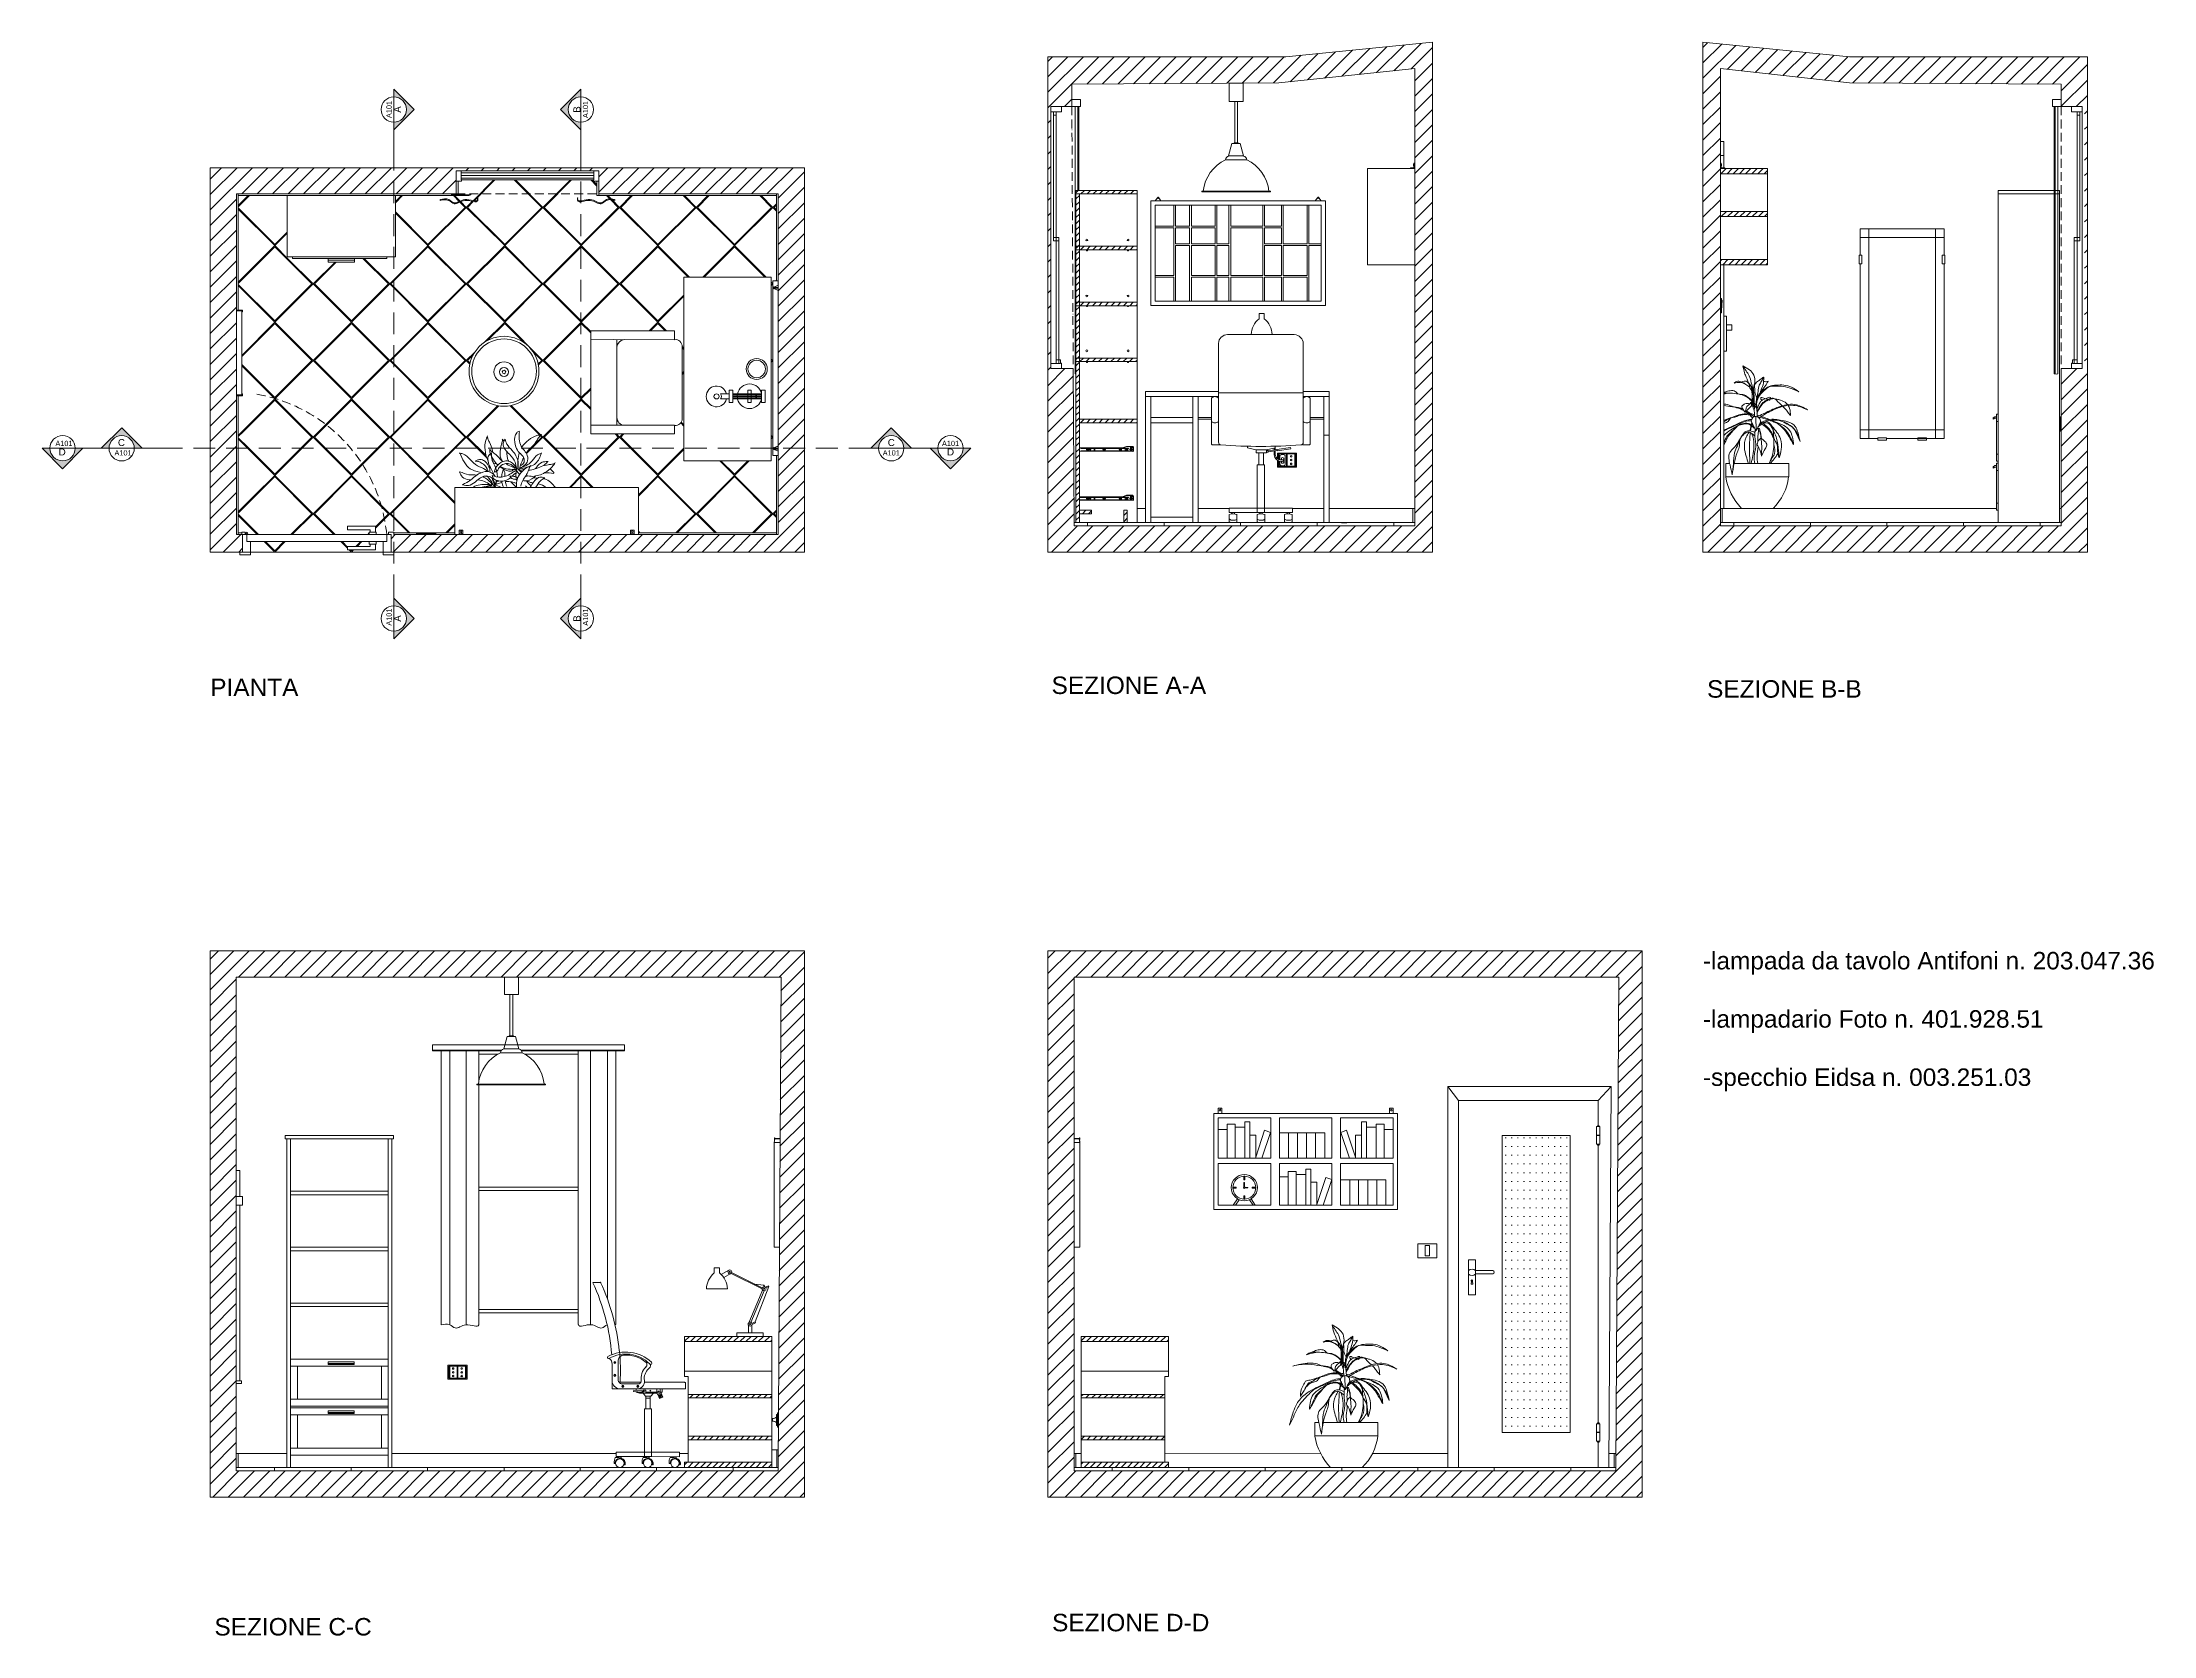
# Model space of a CAD drawing. Header units: inches. Extents: x -780 to 428, y -578 to 334.
import ezdxf
from ezdxf.enums import TextEntityAlignment as Align

# ---------------------------------------------------------------- set-up
doc = ezdxf.new("R2010")
doc.units = ezdxf.units.IN
doc.header["$MEASUREMENT"] = 0
doc.linetypes.add('HIDDEN', pattern=[0.375, 0.25, -0.125])
for name, color, linetype, lineweight in [('A-ANNO-SYMB', 3, 'Continuous', 18), ('accessori', 5, 'Continuous', 9), ('accessori1', 30, 'Continuous', 5), ('finestre', 4, 'Continuous', 13), ('illuminazione', 2, 'Continuous', 13), ('linee prospetti', 1, 'Continuous', 18), ('mobili', 36, 'Continuous', 15), ('piante', 96, 'Continuous', 9), ('quote', 7, 'Continuous', 5), ('trame', 7, 'Continuous', 5)]:
    doc.layers.add(name, color=color, linetype=linetype, lineweight=lineweight)
doc.styles.add('ARIAL', font='Arial.ttf')
doc.styles.get("Standard").update_dxf_attribs({"font": 'Arial.ttf'})
pattern_1 = [(45, (-4014.2685, -5928.5696), (-1.76776695, 1.76776695), [])]

msp = doc.modelspace()

# ---------------------------------------------------------------- texts
at = {"layer": 'trame', "char_height": 10, "attachment_point": 1}
for s, width, insert in [('PIANTA', 229.526, (-683.9, -29.8)), ('SEZIONE A-A', 229.526, (-202.5, -28.6)), ('SEZIONE B-B', 229.526, (172.6, -30.7)), ('-lampada da tavolo Antifoni n. 203.047.36 \\P\\P-lampadario Foto n. 401.928.51\\P\\P-specchio Eidsa n. 003.251.03', 282.212, (170.2, -186.2)), ('SEZIONE C-C', 229.526, (-681.5, -567.4)), ('SEZIONE D-D', 229.526, (-202.2, -565))]:
    msp.add_mtext_dynamic_manual_height_columns(s, width=width, gutter_width=1, heights=[0], dxfattribs=dict(at, insert=insert))

# ---------------------------------------------------------------- blocks, each defined once
blk = doc.blocks.new('SYMBOL')
at = {"layer": 'A-ANNO-SYMB', "linetype": 'Continuous', "lineweight": 20}
h = blk.add_hatch(color=256, dxfattribs=at)
h.dxf.hatch_style = 1
h.paths.add_polyline_path([(11.206, 4.948), (11.316, 4.948, -1), (11.678, 4.948), (11.788, 4.948), (11.497, 5.241)])
at = {"linetype": 'Continuous', "lineweight": 20}
blk.add_line((11.316, 4.948), (11.678, 4.948), dxfattribs=at)
at = {"layer": 'A-ANNO-SYMB', "linetype": 'Continuous', "lineweight": 20}
for p, q in [((11.206, 4.948), (11.497, 5.241)), ((11.788, 4.948), (11.497, 5.241)), ((11.316, 4.948), (11.206, 4.948)), ((11.678, 4.948), (11.788, 4.948))]:
    blk.add_line(p, q, dxfattribs=at)
blk.add_circle((11.497, 4.948), 0.181, dxfattribs=at)
for tag, p in [('SEZIONE', (11.497, 4.918)), ('TAVOLA', (11.497, 5.08))]:
    blk.add_attdef(tag, text='', height=0.1, dxfattribs=at).set_placement(p, align=Align.TOP_CENTER)

# ---------------------------------------------------------------- hatches: boundary and pattern name
at = {"layer": 'trame'}
h = msp.add_hatch(dxfattribs=at)
h.set_pattern_fill('ANSI31', color=256, scale=50)
h.set_pattern_definition([(45, (-1058.654, -300.7754), (-4.419417, 4.419417), [])])
h.paths.add_polyline_path([(-204.6, 57.6), (-204.6, 42.6), (15.4, 42.6), (15.4, 57.6), (15.4, 319.4), (15.4, 334.4), (-68.5, 326.1), (-189.6, 326.1), (-204.6, 326.1)])
h.paths.add_polyline_path([(5.4, 57.6), (5.4, 59.6), (-189.6, 59.6), (-189.6, 57.6)], flags=16)
h.paths.add_polyline_path([(-189.6, 59.6), (5.3, 59.6), (5.3, 319.4), (-72.5, 311.1), (-190.9, 310.4)], flags=16)
h.paths.add_polyline_path([(-190.9, 297.6), (-202.9, 297.6), (-202.9, 147.6), (-190.1, 147.6)], flags=16)
h = msp.add_hatch(dxfattribs=at)
h.set_pattern_fill('ANSI31', color=256, scale=50)
h.set_pattern_definition([(45, (-721.3845, 438.6365), (-4.419417, 4.419417), [])])
h.paths.add_polyline_path([(170.2, 334.4), (170.2, 319.4), (170.2, 57.6), (170.2, 42.6), (390.2, 42.6), (390.2, 57.6), (390.2, 326.1), (375.2, 326.1), (254.1, 326.1)])
h.paths.add_polyline_path([(254.1, 311.1), (375.2, 310.4), (375.2, 297.6), (388.5, 297.6), (388.5, 147.6), (375.2, 147.6), (375.2, 59.6), (375.2, 57.6), (180.2, 57.6), (180.2, 59.6), (180.2, 319.4)], flags=16)
h = msp.add_hatch(dxfattribs=at)
h.set_pattern_fill('ANSI31', color=256, scale=50.000016)
h.set_pattern_definition([(45, (-3815.533, 810.2566), (-4.419419, 4.419419), [])])
h.paths.add_polyline_path([(-668.9, 247.6), (-543.1, 247.6), (-543.1, 260.9), (-461.6, 260.9), (-461.6, 247.6), (-358.9, 247.6), (-358.9, 52.6), (-578.9, 52.6), (-578.9, 54.1), (-581.9, 54.1), (-581.9, 52.6), (-580.4, 52.6), (-580.4, 42.6), (-343.9, 42.6), (-343.9, 262.6), (-683.9, 262.6), (-683.9, 232.6), (-683.9, 42.6), (-665.4, 42.6), (-665.4, 52.6), (-668.9, 52.6)])
h = msp.add_hatch(dxfattribs=at)
h.set_pattern_fill('ANSI31', color=256, scale=20.000006)
h.set_pattern_definition([(45, (-396.5413, 53.3005), (-1.767768, 1.767768), [])])
h.paths.add_polyline_path([(207.2, 262.1), (180.2, 262.1), (180.2, 259.1), (207.2, 259.1)])
h.paths.add_polyline_path([(207.2, 237.6), (180.2, 237.6), (180.2, 234.6), (207.2, 234.6)])
h.paths.add_polyline_path([(207.2, 210.1), (180.2, 210.1), (180.2, 207.1), (207.2, 207.1)])
h = msp.add_hatch(dxfattribs=at)
h.set_pattern_fill('ANSI31', color=256, scale=20)
h.set_pattern_definition(pattern_1)
h.paths.add_polyline_path([(-188.6, 249.6), (-188.6, 247.6), (-153.6, 247.6), (-153.6, 249.6)])
h.paths.add_polyline_path([(-186.6, 247.6), (-188.6, 247.6), (-188.6, 59.6), (-186.6, 59.6)], flags=17)
h = msp.add_hatch(dxfattribs=at)
h.set_pattern_fill('ANSI31', color=256, scale=20)
h.set_pattern_definition(pattern_1)
h.paths.add_polyline_path([(-153.6, 217.6), (-188.6, 217.6), (-188.6, 215.6), (-153.6, 215.6)])
h = msp.add_hatch(dxfattribs=at)
h.set_pattern_fill('ANSI31', color=256, scale=20)
h.set_pattern_definition(pattern_1)
h.paths.add_polyline_path([(-153.6, 185.6), (-186.6, 185.6), (-186.6, 183.6), (-153.6, 183.6)])
h = msp.add_hatch(dxfattribs=at)
h.set_pattern_fill('ANSI31', color=256, scale=20)
h.set_pattern_definition(pattern_1)
h.paths.add_polyline_path([(-153.6, 153.6), (-186.6, 153.6), (-186.6, 151.6), (-153.6, 151.6)])
h = msp.add_hatch(dxfattribs=at)
h.set_pattern_fill('ANSI31', color=256, scale=20)
h.set_pattern_definition(pattern_1)
h.paths.add_polyline_path([(-153.6, 118.6), (-186.6, 118.6), (-186.6, 116.6), (-153.6, 116.6)])
h = msp.add_hatch(dxfattribs=at)
h.set_pattern_fill('ANSI31', color=256, scale=20)
h.set_pattern_definition(pattern_1)
h.paths.add_polyline_path([(-179.6, 66.6), (-186.6, 66.6), (-186.6, 64.6), (-179.6, 64.6)])
h.paths.add_polyline_path([(-159.2, 66.6), (-161.2, 66.6), (-161.2, 59.6), (-159.2, 59.6)])
h = msp.add_hatch(dxfattribs=at)
h.set_pattern_fill('ANSI31', color=256, scale=50)
h.set_pattern_definition([(45, (-54180.0226, 7478.361), (-4.4194174, 4.4194174), [])])
h.paths.add_polyline_path([(-683.9, -185.6), (-683.9, -468.2), (-683.9, -498.2), (-373.9, -498.2), (-343.9, -498.2), (-343.9, -185.6)])
h.paths.add_polyline_path([(-357.3, -200.6), (-359, -481.2), (-359, -483.2), (-669, -483.2), (-669, -481.2), (-669, -200.6)], flags=16)
h = msp.add_hatch(dxfattribs=at)
h.set_pattern_fill('ANSI31', color=256, scale=50)
h.set_pattern_definition([(45, (-53144.3326, 7478.361), (-4.4194174, 4.4194174), [])])
h.paths.add_polyline_path([(-204.6, -468.2), (-204.6, -498.2), (105.4, -498.2), (135.4, -498.2), (135.4, -185.6), (-204.6, -185.6)])
h.paths.add_polyline_path([(-189.6, -200.6), (122.1, -200.6), (120.4, -481.2), (120.4, -483.2), (-189.6, -483.2), (-189.6, -481.2)], flags=16)
h = msp.add_hatch(dxfattribs=at)
h.set_pattern_fill('ACAD_ISO07W100', color=256)
h.set_pattern_definition([(0, (-219.429, -487.5706), (0, 5), [0.5, -3])])
h.paths.add_polyline_path([(94.3, -291.2), (55.3, -291.2), (55.3, -461.2), (94.3, -461.2)])
h = msp.add_hatch(dxfattribs=at)
h.set_pattern_fill('ANSI31', color=256, scale=20.000006)
h.set_pattern_definition([(45, (-3010.3327, -6584.7674), (-1.7677675, 1.7677675), [])])
h.paths.add_polyline_path([(-362.5, -406.2), (-412.5, -406.2), (-412.5, -409.2), (-362.5, -409.2)])
h.paths.add_polyline_path([(-362.5, -439.4), (-410.5, -439.4), (-410.5, -441.4), (-362.5, -441.4)])
h.paths.add_polyline_path([(-362.5, -463.4), (-410.5, -463.4), (-410.5, -465.4), (-362.5, -465.4)])
h.paths.add_polyline_path([(-362.5, -478.2), (-412.5, -478.2), (-412.5, -478.9), (-412.5, -481.2), (-362.5, -481.2)])
h = msp.add_hatch(dxfattribs=at)
h.set_pattern_fill('ANSI31', color=256, scale=20.000006)
h.set_pattern_definition([(45, (-2886.2365, -6584.7674), (-1.7677675, 1.7677675), [])])
h.paths.add_polyline_path([(-185.6, -406.2), (-135.6, -406.2), (-135.6, -409.2), (-185.6, -409.2)])
h.paths.add_polyline_path([(-185.6, -439.4), (-137.6, -439.4), (-137.6, -441.4), (-185.6, -441.4)])
h.paths.add_polyline_path([(-185.6, -463.4), (-137.6, -463.4), (-137.6, -465.4), (-185.6, -465.4)])
h.paths.add_polyline_path([(-185.6, -478.2), (-135.6, -478.2), (-135.6, -478.9), (-135.6, -481.2), (-185.6, -481.2)])

# ---------------------------------------------------------------- linework, layer by layer
msp.add_line((-36.5, 59.6), (-33.5, 59.6))
at = {"layer": 'A-ANNO-SYMB'}
for p, q in [((-578.9, 288.7), (-578.9, 273.7)), ((-471.9, 288.7), (-471.9, 273.7)), ((-761.2, 102.1), (-746.2, 102.1)), ((-727.3, 102.1), (-712.3, 102.1)), ((-301.4, 102.1), (-316.4, 102.1)), ((-267.6, 102.1), (-282.6, 102.1)), ((-578.9, 11.9), (-578.9, 26.9)), ((-471.9, 11.9), (-471.9, 26.9))]:
    msp.add_line(p, q, dxfattribs=at)
at = {"layer": 'A-ANNO-SYMB', "linetype": 'HIDDEN', "ltscale": 50}
for p, q in [((-578.9, 273.5), (-578.9, 26.9)), ((-471.9, 273.5), (-471.9, 26.9)), ((-712.3, 102.1), (-316.4, 102.1))]:
    msp.add_line(p, q, dxfattribs=at)
at = {"layer": 'accessori'}
for p, q in [((-552.3, 244.4), (-552.3, 243.9)), ((-530.8, 245.3), (-531, 245.3)), ((-473.8, 245.3), (-473.6, 245.3)), ((-452.3, 244.4), (-452.3, 243.9)), ((-132.5, 229.2), (-132.5, 241.2)), ((-131.5, 241.2), (-131.5, 229.2)), ((-123.5, 241.2), (-123.5, 229.2)), ((-122.5, 241.2), (-122.5, 229.2)), ((-108.9, 241.2), (-108.9, 229.2)), ((-107.9, 241.2), (-107.9, 219.1)), ((-101, 241.2), (-101, 219.1)), ((-100, 241.2), (-100, 229.2)), ((-81.7, 241.2), (-81.7, 229.2)), ((-80.7, 241.2), (-80.7, 229.2)), ((-70.9, 241.2), (-70.9, 229.2)), ((-69.9, 241.2), (-69.9, 219.1)), ((-56.2, 241.2), (-56.2, 219.1)), ((-55.2, 241.2), (-55.2, 219.1)), ((-143.2, 229.2), (-132.5, 229.2)), ((-143.2, 228.2), (-132.5, 228.2)), ((-132.5, 200.9), (-132.5, 228.2)), ((-131.5, 229.2), (-123.5, 229.2)), ((-131.5, 228.2), (-131.5, 219.1)), ((-131.5, 228.2), (-123.5, 228.2)), ((-131.5, 219.1), (-123.5, 219.1)), ((-131.5, 218.1), (-131.5, 186.2)), ((-131.5, 218.1), (-123.5, 218.1)), ((-123.5, 228.2), (-123.5, 219.1)), ((-123.5, 218.1), (-123.5, 186.2)), ((-122.5, 229.2), (-108.9, 229.2)), ((-122.5, 228.2), (-122.5, 219.1)), ((-122.5, 228.2), (-108.9, 228.2)), ((-122.5, 219.1), (-108.9, 219.1)), ((-122.5, 218.1), (-122.5, 200.9)), ((-122.5, 218.1), (-108.9, 218.1)), ((-108.9, 228.2), (-108.9, 219.1)), ((-108.9, 218.1), (-108.9, 200.9)), ((-107.9, 219.1), (-101, 219.1)), ((-107.9, 218.1), (-107.9, 200.9)), ((-107.9, 218.1), (-101, 218.1)), ((-101, 218.1), (-101, 200.9)), ((-100, 229.2), (-81.7, 229.2)), ((-100, 228.2), (-100, 200.9)), ((-100, 228.2), (-81.7, 228.2)), ((-81.7, 228.2), (-81.7, 200.9)), ((-80.7, 229.2), (-70.9, 229.2)), ((-80.7, 228.2), (-80.7, 219.1)), ((-80.7, 228.2), (-70.9, 228.2)), ((-80.7, 219.1), (-70.9, 219.1)), ((-80.7, 218.1), (-80.7, 200.9)), ((-80.7, 218.1), (-70.9, 218.1)), ((-70.9, 228.2), (-70.9, 219.1)), ((-70.9, 218.1), (-70.9, 200.9)), ((-69.9, 219.1), (-56.2, 219.1)), ((-69.9, 218.1), (-69.9, 200.9)), ((-69.9, 218.1), (-56.2, 218.1)), ((-56.2, 218.1), (-56.2, 200.9)), ((-55.2, 219.1), (-48.2, 219.1)), ((-55.2, 218.1), (-55.2, 186.2)), ((-55.2, 218.1), (-48.2, 218.1)), ((260.2, 222.6), (308.2, 222.6)), ((265.2, 227.6), (265.2, 107.6)), ((303.2, 227.6), (303.2, 107.6)), ((-143.2, 200.9), (-132.5, 200.9)), ((-143.2, 199.9), (-132.5, 199.9)), ((-132.5, 186.2), (-132.5, 199.9)), ((-122.5, 200.9), (-108.9, 200.9)), ((-122.5, 199.9), (-122.5, 186.2)), ((-122.5, 199.9), (-108.9, 199.9)), ((-108.9, 199.9), (-108.9, 186.2)), ((-107.9, 200.9), (-101, 200.9)), ((-107.9, 199.9), (-107.9, 186.2)), ((-107.9, 199.9), (-101, 199.9)), ((-101, 199.9), (-101, 186.2)), ((-100, 200.9), (-81.7, 200.9)), ((-100, 199.9), (-100, 186.2)), ((-100, 199.9), (-81.7, 199.9)), ((-81.7, 199.9), (-81.7, 186.2)), ((-80.7, 200.9), (-70.9, 200.9)), ((-80.7, 199.9), (-80.7, 186.2)), ((-80.7, 199.9), (-70.9, 199.9)), ((-70.9, 199.9), (-70.9, 186.2)), ((-69.9, 200.9), (-56.2, 200.9)), ((-69.9, 199.9), (-69.9, 186.2)), ((-69.9, 199.9), (-56.2, 199.9)), ((-56.2, 199.9), (-56.2, 186.2)), ((260.2, 112.6), (308.2, 112.6)), ((185.5, 93.3), (183.3, 93.3)), ((183.3, 93.3), (183.3, 85.6)), ((183.3, 85.6), (219.3, 85.6)), ((219.3, 93.3), (188, 93.3)), ((219.3, 85.6), (219.3, 93.3)), ((4.3, 67.6), (4.3, 59.6)), ((180.2, 67.6), (338.2, 67.6)), ((181.2, 67.6), (181.2, 59.6)), ((192.3, 67.6), (210.3, 67.6)), ((374.2, 67.6), (375.2, 67.6)), ((-551.8, -242.8), (-551.8, -399.6)), ((-546.9, -399.6), (-546.8, -242.8)), ((-537.4, -399.6), (-537.4, -242.8)), ((-530.2, -260.3), (-530.2, -242.8)), ((-473.3, -242.8), (-473.3, -399.5)), ((-466.3, -399.5), (-466.3, -242.8)), ((-456.6, -384.5), (-456.6, -242.8)), ((-451.8, -375.3), (-451.8, -242.8)), ((-530.2, -262.2), (-530.2, -398.1)), ((-451.8, -399.5), (-451.8, -375.3)), ((-49.5, -455.5), (-51.8, -455.5)), ((-51.8, -455.5), (-51.8, -463.2)), ((-15.8, -455.5), (-47, -455.5)), ((-15.8, -463.2), (-15.8, -455.5)), ((-51.8, -463.2), (-15.8, -463.2)), ((-668, -473.2), (-668, -481.2)), ((-580, -473.2), (-451.7, -473.2)), ((-415.4, -473.2), (-410.5, -473.2)), ((-362.5, -471.2), (-358.9, -471.2)), ((-359.7, -471.2), (-359.7, -481.2)), ((-185.6, -473.2), (-189.6, -473.2)), ((-188.6, -473.2), (-188.6, -481.2)), ((-42.8, -481.2), (-24.7, -481.2)), ((116.4, -473.2), (120.4, -473.2)), ((119.4, -473.2), (119.4, -481.2))]:
    msp.add_line(p, q, dxfattribs=at)
for points in [[(-145.7, 243.7), (-145.7, 183.7), (-45.7, 183.7), (-45.7, 243.7), (-75.2, 243.7)], [(-75.2, 243.7), (-145.7, 243.7)], [(-143.2, 241.2), (-119.5, 241.2)], [(-119.5, 241.2), (-48.2, 241.2), (-48.2, 186.2), (-143.2, 186.2), (-143.2, 241.2)], [(-153.6, 67.6), (-148.7, 67.6)], [(-118.7, 67.6), (-100.9, 67.6)], [(-64.6, 67.6), (-46.7, 67.6)], [(-43.7, 67.6), (5.3, 67.6)], [(-107.1, -304.2), (-107.1, -287.9), (-102.1, -287.9), (-102.1, -304.2)], [(-102.1, -287.9), (-102.1, -284.8), (-97.5, -284.8), (-97.5, -304.2)], [(-97.5, -286.5), (-92, -286.5), (-92, -304.2)], [(-92, -286.5), (-92, -283.5), (-89.1, -283.5), (-89.1, -304.2)], [(-85.7, -303.7), (-80.6, -288.3), (-77.2, -289.5), (-82.1, -304.2)], [(-72.1, -304.2), (-72.1, -289.7), (-66.9, -289.7), (-66.9, -304.2)], [(-66.9, -304.2), (-66.9, -289.7), (-61.8, -289.7), (-61.8, -304.2)], [(-61.8, -304.2), (-61.8, -289.7), (-56.6, -289.7), (-56.6, -304.2)], [(-56.6, -304.2), (-56.6, -289.7), (-51.4, -289.7), (-51.4, -304.2)], [(-51.4, -304.2), (-51.4, -289.7), (-46.2, -289.7), (-46.2, -304.2)], [(-28.6, -303.7), (-33.7, -288.3), (-37, -289.5), (-32.1, -304.2)], [(-22.3, -286.5), (-22.3, -283.5), (-25.1, -283.5), (-25.1, -304.2)], [(-16.8, -286.5), (-22.3, -286.5), (-22.3, -304.2)], [(-12.2, -287.9), (-12.2, -284.8), (-16.8, -284.8), (-16.8, -304.2)], [(-7.1, -304.2), (-7.1, -287.9), (-12.2, -287.9), (-12.2, -304.2)], [(-358.3, -355.2), (-361.3, -355.2), (-361.3, -295.2), (-357.9, -295.2)], [(-89.1, -304.2), (-89.1, -291), (-85.7, -291), (-85.7, -304.2)], [(-25.1, -304.2), (-25.1, -291), (-28.6, -291), (-28.6, -304.2)], [(-67.1, -314.9), (-67.1, -311.8), (-62.5, -311.8), (-62.5, -331.2)], [(-62.5, -313.5), (-57, -313.5), (-57, -331.2)], [(-57, -313.5), (-57, -310.5), (-54.1, -310.5), (-54.1, -331.2)], [(-7.1, -307.2), (-7.1, -331.2), (-37.1, -331.2)], [(-96.8, -320.9), (-98.8, -320.9), (-98.8, -321.4), (-96.8, -321.4), (-96.8, -320.9)], [(-92.5, -314.6), (-92.5, -316.6), (-92, -316.6), (-92, -314.6), (-92.5, -314.6)], [(-92.5, -325.7), (-92.5, -327.7), (-92, -327.7), (-92, -325.7), (-92.5, -325.7)], [(-92.4, -320.7), (-92.4, -318.1), (-92.1, -318.1), (-92.1, -320.7)], [(-91.8, -321), (-90.1, -321), (-90.1, -321.3), (-91.8, -321.3)], [(-85.7, -320.9), (-87.7, -320.9), (-87.7, -321.4), (-85.7, -321.4), (-85.7, -320.9)], [(-72.1, -331.2), (-72.1, -314.9), (-67.1, -314.9), (-67.1, -331.2)], [(-54.1, -331.2), (-54.1, -318), (-50.7, -318), (-50.7, -331.2)], [(-50.7, -330.7), (-45.6, -315.3), (-42.2, -316.5), (-47.1, -331.2)], [(-37.1, -331.2), (-37.1, -316.7), (-31.9, -316.7), (-31.9, -331.2)], [(-31.9, -331.2), (-31.9, -316.7), (-26.8, -316.7), (-26.8, -331.2)], [(-26.8, -331.2), (-26.8, -316.7), (-21.6, -316.7), (-21.6, -331.2)], [(-21.6, -331.2), (-21.6, -316.7), (-16.4, -316.7), (-16.4, -331.2)], [(-16.4, -331.2), (-16.4, -316.7), (-11.2, -316.7), (-11.2, -331.2)], [(-95.2, -328), (-97.2, -331.2), (-98.5, -331.2), (-96.1, -327.5)], [(-89.2, -328), (-87.2, -331.2), (-86, -331.2), (-88.3, -327.5)], [(-669, -473.2), (-640, -473.2)], [(-48.5, -473.2), (-137.6, -473.4)], [(24.3, -473.2), (-18.8, -473.2)]]:
    msp.add_lwpolyline(points, dxfattribs=at)
for radius in [7.49, 6.53, 0.495]:
    msp.add_circle((-92.2, -321.1), radius, dxfattribs=at)
for centre, major_axis, start_param, end_param in [((217.4, 91.5), (24.5, 24.5), 2.525696, 3.115268), ((189.9, 89), (20.9, 20.9), 4.690951, 5.383738), ((-17.7, -457.4), (24.5, 24.5), 2.525696, 3.115268), ((-45.2, -459.9), (20.9, 20.9), 4.690951, 5.383738)]:
    msp.add_ellipse(centre, major_axis=major_axis, ratio=1, start_param=start_param, end_param=end_param, dxfattribs=at)
for points in [[(-552.3, 243.9), (-547.5, 243.9), (-544.4, 242), (-538.2, 243.9), (-530.8, 243.9), (-530.8, 245.3)], [(-452.3, 243.9), (-457.2, 243.9), (-460.2, 242), (-466.4, 243.9), (-473.8, 243.9), (-473.8, 245.3)], [(-551.8, -399.6), (-546.9, -399.6), (-543.8, -401.4), (-537.6, -399.6), (-530.2, -399.6), (-530.2, -398.1)]]:
    msp.add_spline(points, degree=3, dxfattribs=at)
for points, knots in [([(-552.3, 244.4), (-550.6, 244.7), (-547.7, 245.3), (-543.6, 240.8), (-538.8, 246.5), (-530.7, 242.2), (-530.9, 244.9), (-531, 245.3)], [0, 0, 0, 0, 0.976585, 1.691101, 2.991752, 4.440506, 4.640964, 4.640964, 4.640964, 4.640964]), ([(-452.3, 244.4), (-454, 244.7), (-456.9, 245.3), (-461, 240.8), (-465.8, 246.6), (-474, 242.1), (-473.7, 245), (-473.6, 245.3)], [0, 0, 0, 0, 0.976585, 1.691101, 2.991752, 4.443936, 4.638845, 4.638845, 4.638845, 4.638845]), ([(-456.7, -399.6), (-457.8, -400.1), (-460.5, -403.1), (-465.4, -397.3), (-473.6, -401.9), (-473.3, -398.6), (-473.3, -398.1)], [4.962649, 4.962649, 4.962649, 4.962649, 8.455505, 14.958759, 22.340098, 23.794795, 23.794795, 23.794795, 23.794795])]:
    msp.add_open_spline(points, degree=3, knots=knots, dxfattribs=at)
msp.add_open_spline([(-451.8, -399.5), (-451.9, -399.5), (-452.1, -399.5), (-452.2, -399.4)], degree=3, dxfattribs=at)
at = {"layer": 'accessori1'}
for p, q in [((4.6, 263.7), (4.8, 263.7)), ((180.9, 263.7), (180.7, 263.7)), ((-182.6, 215.3), (-182.6, 215.1)), ((-182, 215.3), (-182, 215.1)), ((-159, 215.3), (-159, 215.1)), ((-158.4, 215.3), (-158.4, 215.1)), ((-361.9, 193.1), (-361.9, 194.6)), ((-361.9, 194.6), (-361.7, 194.6)), ((-361.7, 194.6), (-361.7, 194.1)), ((-361.7, 193.6), (-361.7, 193.1)), ((-361.6, 194.1), (-358.9, 194.1)), ((-358.9, 193.6), (-361.6, 193.6)), ((-361.7, 193.1), (-361.9, 193.1)), ((-182.6, 183.3), (-182.6, 183.1)), ((-182, 183.3), (-182, 183.1)), ((-159, 183.3), (-159, 183.1)), ((-158.4, 183.3), (-158.4, 183.1)), ((-182.6, 151.3), (-182.6, 151.1)), ((-182.6, 151.1), (-182, 151.1)), ((-182, 151.3), (-182, 151.1)), ((-159, 151.3), (-159, 151.1)), ((-159, 151.1), (-158.4, 151.1)), ((-361.9, 101.1), (-361.9, 102.6)), ((-361.9, 102.6), (-361.7, 102.6)), ((-361.7, 101.1), (-361.9, 101.1)), ((-361.7, 102.6), (-361.7, 102.1)), ((-361.7, 101.6), (-361.7, 101.1)), ((-361.6, 102.1), (-358.9, 102.1)), ((-358.9, 101.6), (-361.6, 101.6)), ((-164.1, 102.1), (-164.1, 102.2)), ((-159.7, 103), (-155.8, 103)), ((-90.4, 102.2), (-85.4, 101.2)), ((-85.4, 101.2), (-79.5, 101.2)), ((-74.5, 102.2), (-79.5, 101.2)), ((-75.1, 101.1), (-75.1, 102.1)), ((-75.1, 98.4), (-75.1, 100.5)), ((-74.5, 101.2), (-74.5, 103.2)), ((-74.5, 98.4), (-74.5, 100.6)), ((-164.1, 74.1), (-164.1, 74.2)), ((-159.7, 75), (-155.8, 75)), ((-541.4, 53.1), (-539.4, 53.1)), ((-443.4, 53.1), (-441.4, 53.1)), ((109.3, -286.2), (109.3, -296.2)), ((109.3, -291.1), (111.3, -291.1)), ((109.3, -291.2), (111.3, -291.2)), ((37.6, -376.3), (38.6, -376.3)), ((-440.2, -438.2), (-436.2, -438.2)), ((-436.2, -438.7), (-434.9, -440.5)), ((-434.7, -438.2), (-425.3, -438.2)), ((-434.6, -440.5), (-432.1, -440.5)), ((-430.3, -438.7), (-431.8, -440.5)), ((-426.5, -441.6), (-427.2, -439.7)), ((-426.1, -441.4), (-426.8, -439.5)), ((-425.8, -441.3), (-426.5, -439.4)), ((-425.4, -441.1), (-426.1, -439.3)), ((-362.5, -453.6), (-362.2, -453.6)), ((-362.2, -454.5), (-362.5, -454.5)), ((-362.2, -453.8), (-362.2, -454.3)), ((109.3, -456.2), (109.3, -466.2)), ((109.3, -461.1), (111.3, -461.1)), ((109.3, -461.2), (111.3, -461.2))]:
    msp.add_line(p, q, dxfattribs=at)
for points in [[(5.3, 262.1), (5.3, 265.1), (4.8, 265.1), (4.8, 262.6), (2.8, 262.6), (2.8, 262.1)], [(4.8, 264.7), (4.6, 264.7), (4.6, 263.7), (4.6, 263.7)], [(180.2, 262.1), (180.2, 265.1), (180.7, 265.1), (180.7, 262.6), (182.7, 262.6), (182.7, 262.1)], [(180.7, 264.7), (180.9, 264.7), (180.9, 263.7), (180.9, 263.7)], [(-534.8, 247.6), (-534.8, 247.1), (-545.9, 247.1), (-545.9, 247.6)], [(-544.9, 247.1), (-544.9, 246.7), (-535.8, 246.7), (-535.8, 247.1)], [(-143.2, 243.7), (-141.9, 245.4)], [(-139.9, 243.7), (-141.1, 245.4)], [(-51.6, 243.7), (-50.3, 245.4)], [(-48.2, 243.7), (-49.5, 245.4)], [(-182.6, 215.1), (-182, 215.1)], [(-159, 215.1), (-158.4, 215.1)], [(260.2, 212.6), (261.2, 212.6), (261.2, 207.6), (259.7, 207.6), (259.7, 212.6), (260.2, 212.6)], [(307.7, 212.6), (308.7, 212.6), (308.7, 207.6), (307.2, 207.6), (307.2, 212.6), (307.7, 212.6)], [(-358.9, 195.4), (-361.7, 194.1), (-361.7, 193.6), (-358.9, 192.4)], [(-358.9, 195.3), (-361.6, 194.1), (-361.6, 193.6), (-358.9, 192.4)], [(-182.6, 183.1), (-182, 183.1)], [(-159, 183.1), (-158.4, 183.1)], [(180.2, 179.6), (180.8, 179.6), (180.8, 187.7), (180.2, 187.7)], [(180.8, 186.8), (181.2, 186.8), (180.8, 180.6), (180.8, 180.6)], [(-668.9, 181.1), (-665.4, 181.1), (-665.4, 180.1), (-665.9, 180.1), (-665.9, 180.6), (-668.9, 180.6)], [(182.2, 157.6), (183.7, 157.6), (183.7, 177.6), (182.2, 177.6)], [(183.7, 169.6), (186.7, 169.6), (186.7, 172.6), (183.7, 172.6)], [(-668.9, 132.1), (-665.4, 132.1), (-665.4, 133.1), (-665.9, 133.1), (-665.9, 132.6), (-668.9, 132.6)], [(374.6, 119), (374.3, 119), (374.3, 112.8), (374.6, 112.8)], [(375.2, 111.9), (374.6, 111.9), (374.6, 120), (375.2, 120)], [(-358.9, 103.4), (-361.7, 102.1), (-361.7, 101.6), (-358.9, 100.4)], [(-358.9, 103.3), (-361.6, 102.1), (-361.6, 101.6), (-358.9, 100.4)], [(-155.9, 103.1), (-159.7, 103.1), (-161.9, 102.2), (-186.6, 102.2), (-186.6, 100.3)], [(-186.6, 102.1), (-161.9, 102.1), (-159.7, 103)], [(-186.6, 100.3), (-155.9, 100.3)], [(-158.4, 102), (-185.5, 102), (-185.5, 101.9), (-158.4, 101.9), (-158.4, 102)], [(-158.4, 100.6), (-185.5, 100.6), (-185.5, 100.5), (-158.4, 100.5), (-158.4, 100.6)], [(-159.1, 100.5), (-185.5, 100.5), (-185.5, 100.4), (-158.4, 100.4), (-158.4, 100.5)], [(-181.7, 101.5), (-181.7, 101.5), (-181.1, 101.5)], [(-181.1, 101.1), (-181.1, 101.1), (-181.7, 101.1)], [(-178.2, 100.9), (-178.2, 100.9), (-178.2, 101.5)], [(-177.8, 101.5), (-177.8, 101.5), (-177.8, 100.9)], [(-162.9, 100.9), (-162.9, 100.9), (-162.9, 101.5)], [(-162.5, 101.5), (-162.5, 101.5), (-162.5, 100.9)], [(-156.6, 102.3), (-156.6, 102.3), (-156.6, 102.9)], [(-156.2, 102.9), (-156.2, 102.9), (-156.2, 102.3)], [(-155.7, 100.4), (-155.7, 102.9)], [(-90.4, 103.2), (-90.4, 102.2)], [(-85.4, 101.2), (-85.4, 99.5), (-79.5, 99.5), (-79.5, 101.2)], [(-79.5, 99.8), (-78.5, 99.8), (-78.5, 100.8), (-79.5, 100.8)], [(-78.5, 100.6), (-73.6, 101.3), (-73.5, 100.7), (-78.5, 100)], [(-74.5, 102.2), (-74.5, 103.2)], [(-73.6, 101.3), (-73.6, 101.4), (-65.7, 102.5), (-65.6, 101.7), (-73.5, 100.6), (-73.5, 100.7)], [(-73.3, 98.8), (-73.3, 99.3), (-62.3, 99.3), (-62.3, 91.3), (-73.3, 91.3), (-73.3, 95.3)], [(-73.3, 96.1), (-73.3, 99.3)], [(-72.8, 91.8), (-62.8, 91.8), (-62.8, 98.8), (-72.8, 98.8), (-72.8, 95.8)], [(-72.3, 98.8), (-68.1, 98.8), (-68.1, 91.8), (-72.3, 91.8), (-72.3, 94.8)], [(-72.3, 95.6), (-72.3, 98.8)], [(-71.8, 97.8), (-71.8, 95.4)], [(-68.8, 92.7), (-68.8, 97.8)], [(-67.3, 98.8), (-63.3, 98.8), (-63.3, 91.8), (-67.6, 91.8), (-67.6, 98.8)], [(270.2, 107.1), (270.2, 108.1), (275.2, 108.1), (275.2, 106.6), (270.2, 106.6), (270.2, 107.1)], [(293.2, 107.1), (293.2, 108.1), (298.2, 108.1), (298.2, 106.6), (293.2, 106.6), (293.2, 107.1)], [(-72.8, 95), (-72.8, 91.8)], [(-71.8, 94.6), (-71.8, 92.7)], [(-71, 96.4), (-71, 95.4)], [(-71, 94.6), (-71, 93.8)], [(-69.5, 93.8), (-69.5, 96.4)], [(-155.9, 75.1), (-159.7, 75.1), (-161.9, 74.2), (-186.6, 74.2), (-186.6, 72.3)], [(-186.6, 74.1), (-161.9, 74.1), (-159.7, 75)], [(-186.1, 74.1), (-186.1, 73.9), (-185.6, 73.9), (-185.6, 74.1)], [(-158.4, 74), (-185.5, 74), (-185.5, 73.9), (-158.4, 73.9), (-158.4, 74)], [(-158.4, 72.6), (-185.5, 72.6), (-185.5, 72.5), (-158.4, 72.5), (-158.4, 72.6)], [(-159.1, 72.5), (-185.5, 72.5), (-185.5, 72.4), (-158.4, 72.4), (-158.4, 72.5)], [(-181.7, 73.5), (-181.7, 73.5), (-181.1, 73.5)], [(-181.1, 73.1), (-181.1, 73.1), (-181.7, 73.1)], [(-178.2, 72.9), (-178.2, 72.9), (-178.2, 73.5)], [(-177.8, 73.5), (-177.8, 73.5), (-177.8, 72.9)], [(-162.9, 72.9), (-162.9, 72.9), (-162.9, 73.5)], [(-162.5, 73.5), (-162.5, 73.5), (-162.5, 72.9)], [(-156.6, 74.3), (-156.6, 74.3), (-156.6, 74.9)], [(-156.2, 74.9), (-156.2, 74.9), (-156.2, 74.3)], [(-155.7, 72.4), (-155.7, 74.9)], [(-186.6, 72.3), (-155.9, 72.3)], [(-186.1, 72.3), (-186.1, 72.5), (-185.6, 72.5), (-185.6, 72.3)], [(-663.2, 53.1), (-663.2, 53.1), (-663.2, 52.6)], [(-662.9, 52.6), (-662.9, 53)], [(-662.9, 52.6), (-662.9, 53)], [(-662.6, 53.1), (-662.6, 53.1), (-662.6, 52.6)], [(-594.3, 57.4), (-605.3, 57.4), (-605.3, 55.4), (-594.3, 55.4), (-592.3, 55.4), (-592.3, 54.1)], [(-589.4, 54.1), (-589.4, 57.4), (-594.4, 57.4)], [(-588.9, 52.6), (-588.9, 54.1), (-592.9, 54.1), (-592.9, 52.6)], [(-588.9, 48.6), (-588.9, 47.1), (-592.9, 47.1), (-592.9, 48.6)], [(-554.8, 52.6), (-554.8, 53.2), (-565.9, 53.2), (-565.9, 52.6)], [(-561.9, 53.2), (-561.9, 53.6), (-558.8, 53.6), (-558.8, 53.2)], [(-539.4, 52.6), (-539.4, 55.1), (-541.4, 55.1), (-541.4, 52.6)], [(-441.4, 52.6), (-441.4, 55.1), (-443.4, 55.1), (-443.4, 52.6)], [(-594.3, 43.9), (-605.3, 43.9), (-605.3, 45.9), (-594.3, 45.9), (-592.3, 45.9), (-592.3, 47.1)], [(-589.4, 47.1), (-589.4, 43.9), (-594.4, 43.9)], [(-107.1, -278.7), (-107.1, -275.7), (-105.1, -275.7), (-105.1, -278.7)], [(-9.1, -278.7), (-9.1, -275.7), (-7.1, -275.7), (-7.1, -278.7)], [(109.3, -286.2), (111.3, -286.2), (111.3, -296.2), (109.3, -296.2)], [(109.8, -286.2), (109.8, -285.7), (110.8, -285.7), (110.8, -286.2)], [(-361.3, -295.2), (-360.9, -293.2), (-360.9, -293)], [(-361.2, -295.2), (-360.8, -293.2), (-360.8, -293)], [(-360.9, -293), (-360.9, -292.6), (-361.1, -292.6), (-361.1, -293.6), (-360.9, -293.6), (-360.9, -293.5)], [(-357.9, -293), (-360.9, -293)], [(-357.9, -293.2), (-360.8, -293.2)], [(-189.6, -293), (-186.6, -293)], [(-189.6, -293.2), (-186.7, -293.2)], [(-186.3, -295.2), (-186.6, -293.2), (-186.7, -293)], [(-186.3, -295.2), (-186.7, -293.2), (-186.7, -293)], [(-186.6, -293), (-186.6, -292.6), (-186.4, -292.6), (-186.4, -293.6), (-186.6, -293.6), (-186.6, -293.5)], [(109.8, -296.2), (109.8, -296.7), (110.8, -296.7), (110.8, -296.2)], [(-669, -331.2), (-665.5, -331.2), (-665.5, -326.2), (-669, -326.2)], [(7, -353.2), (7, -353.2), (18, -353.2), (18, -361.2), (7, -361.2), (7, -353.2)], [(11.3, -360.2), (11.3, -354.2), (13.8, -354.2), (13.8, -360.2), (11.3, -360.2)], [(36.1, -362.5), (40.1, -362.5), (40.1, -382.5), (36.1, -382.5), (36.1, -362.5)], [(40.1, -368.5), (50.1, -368.5)], [(50.1, -370.5), (40.1, -370.5)], [(37.8, -374.6), (37.6, -376.3)], [(38.3, -374.6), (38.6, -376.3)], [(-547.9, -423.2), (-547.9, -422.7), (-536.9, -422.7), (-536.9, -430.7), (-547.9, -430.7), (-547.9, -422.7)], [(-452.7, -421.1), (-452.4, -420.8), (-452.1, -421.1), (-452.1, -421.4), (-452.4, -421.6), (-452.7, -421.4), (-452.7, -421.1)], [(-669, -433.2), (-666, -433.2), (-666, -431.7), (-667, -431.7)], [(-547.4, -430.2), (-537.4, -430.2), (-537.4, -423.2), (-547.4, -423.2), (-547.4, -430.2)], [(-546.9, -423.2), (-542.7, -423.2), (-542.7, -430.2), (-546.9, -430.2), (-546.9, -423.2)], [(-541.9, -423.2), (-537.9, -423.2), (-537.9, -430.2), (-542.2, -430.2), (-542.2, -423.2)], [(-452.7, -428.3), (-452.4, -428.1), (-452.1, -428.3), (-452.1, -428.6), (-452.4, -428.8), (-452.7, -428.6), (-452.7, -428.3)], [(-448.1, -434.7), (-447.8, -434.4), (-447.5, -434.7), (-447.5, -435), (-447.8, -435.2), (-448.1, -435), (-448.1, -434.7)], [(-439.5, -434.7), (-439.2, -434.4), (-438.9, -434.7), (-438.9, -435), (-439.2, -435.2), (-439.5, -435), (-439.5, -434.7)], [(-436.7, -437.4), (-441.6, -437), (-441.7, -437.7), (-436.7, -438.1), (-436.7, -437.4)], [(-440.2, -437.1), (-440.2, -436.3)], [(-438.2, -438.7), (-440.2, -438.2), (-440.2, -437.8)], [(-430.3, -438.7), (-438.2, -438.7), (-438.2, -438.2), (-436.2, -438.2)], [(-436.7, -437.5), (-435.7, -437.6), (-435.7, -437.9), (-436.7, -437.8)], [(-436.2, -437.6), (-436.2, -437), (-434.7, -437), (-434.7, -438.7)], [(-436.2, -438.7), (-436.2, -437.9)], [(-434.9, -440.5), (-434.6, -440.5), (-434.6, -441.5), (-432.1, -441.5), (-432.1, -440.5), (-431.8, -440.5)], [(-434.7, -438.2), (-430.3, -438.2), (-428.4, -438.2)], [(-428.2, -438.7), (-430.3, -438.7)], [(-426.4, -436.3), (-426.4, -438.2), (-428.4, -438.2), (-428.4, -436.3)], [(-428.4, -438.2), (-427.9, -439.4), (-425.8, -438.6), (-425.9, -438.2)], [(-427.7, -439.4), (-426.9, -441.7), (-425, -441), (-425.9, -438.7)], [(-425.8, -438.3), (-425.3, -438.2), (-425.3, -436.3)], [(-362.2, -453.8), (-362.2, -453.3), (-361.7, -453.3)], [(-362.2, -454.3), (-362.2, -454.8), (-361.7, -454.8)], [(-359.4, -451), (-359.8, -451), (-359.8, -457.2), (-359.4, -457.2)], [(-358.8, -458.1), (-359.4, -458.1), (-359.4, -450), (-358.8, -450)], [(109.3, -456.2), (111.3, -456.2), (111.3, -466.2), (109.3, -466.2)], [(109.8, -456.2), (109.8, -455.7), (110.8, -455.7), (110.8, -456.2)], [(109.8, -466.2), (109.8, -466.7), (110.8, -466.7), (110.8, -466.2)]]:
    msp.add_lwpolyline(points, dxfattribs=at)
for centre, radius in [((-141.5, 245.4), 0.396), ((-49.9, 245.4), 0.396), ((-182.3, 221.2), 0.5), ((-158.7, 221.2), 0.5), ((-182.3, 189.2), 0.5), ((-158.7, 189.2), 0.5), ((-182.3, 157.8), 0.5), ((-158.7, 157.8), 0.5), ((-182.2, 101.3), 0.3), ((-180.4, 101.3), 0.3), ((-172.8, 101.3), 0.3), ((-172, 101.3), 0.3), ((-163.5, 101.3), 0.3), ((-160, 101.3), 0.442), ((-159.1, 101.3), 0.3), ((-156.9, 101.3), 0.749), ((-156.9, 101.3), 0.685), ((-157.2, 102.6), 0.3), ((-156.9, 101.3), 0.295), ((-65.4, 97.4), 0.453), ((-65.4, 95.3), 0.453), ((-65.4, 93.1), 0.453), ((-182.2, 73.3), 0.3), ((-180.4, 73.3), 0.3), ((-172.8, 73.3), 0.3), ((-172, 73.3), 0.3), ((-163.5, 73.3), 0.3), ((-160, 73.3), 0.442), ((-159.1, 73.3), 0.3), ((-156.9, 73.3), 0.749), ((-156.9, 73.3), 0.685), ((-157.2, 74.6), 0.3), ((-156.9, 73.3), 0.295), ((-662.9, 53.5), 0.5), ((-540.4, 54.2), 0.5), ((-442.4, 54.2), 0.5), ((-106.1, -276.7), 0.5), ((-8.1, -276.7), 0.5), ((-452.4, -421.2), 0.612), ((-544.9, -424.6), 0.453), ((-544.9, -426.8), 0.453), ((-544.9, -428.9), 0.453), ((-540, -424.6), 0.453), ((-540, -426.8), 0.453), ((-540, -428.9), 0.453), ((-452.4, -428.5), 0.612), ((-447.8, -434.8), 0.612), ((-439.2, -434.8), 0.612), ((-432.1, -437.3), 0.211), ((-427.4, -437.7), 0.211)]:
    msp.add_circle(centre, radius, dxfattribs=at)
for centre, radius, start, end in [((-182.3, 215.3), 0.3, 0, 180), ((-158.7, 215.3), 0.3, 0, 180), ((-182.3, 183.3), 0.3, 0, 180), ((-158.7, 183.3), 0.3, 0, 180), ((-182.3, 151.3), 0.3, 0, 180), ((-158.7, 151.3), 0.3, 0, 180), ((-181.5, 101.3), 0.272, 132.5545, 227.4455), ((-181.2, 101.3), 0.272, 312.5545, 47.4455), ((-178, 101.4), 0.272, 42.5545, 137.4455), ((-178, 101.1), 0.272, 222.5545, 317.4455), ((-162.7, 101.4), 0.272, 42.5545, 137.4455), ((-162.7, 101.1), 0.272, 222.5545, 317.4455), ((-156.4, 102.7), 0.272, 42.5545, 137.4455), ((-156.4, 102.5), 0.272, 222.5545, 317.4455), ((-155.9, 102.9), 0.181, 8.2594, 96.5134), ((-155.9, 100.4), 0.181, 263.4866, 351.7406), ((-70.9, 98.8), 4.27, 185.1047, 278.2244), ((-71.2, 98.6), 3.27, 183.4305, 286.4687), ((-70.3, 96.5), 1.99, 40.9793, 139.0207), ((-70.3, 95.7), 0.993, 40.9793, 139.0207), ((-70.3, 94), 1.99, 220.9793, 319.0207), ((-70.3, 94.5), 0.993, 220.9793, 319.0207), ((-70.3, 95), 0.453, 270, 90), ((-181.5, 73.3), 0.272, 132.5545, 227.4455), ((-181.2, 73.3), 0.272, 312.5545, 47.4455), ((-178, 73.4), 0.272, 42.5545, 137.4455), ((-178, 73.1), 0.272, 222.5545, 317.4455), ((-162.7, 73.4), 0.272, 42.5545, 137.4455), ((-162.7, 73.1), 0.272, 222.5545, 317.4455), ((-156.4, 74.7), 0.272, 42.5545, 137.4455), ((-156.4, 74.5), 0.272, 222.5545, 317.4455), ((-155.9, 74.9), 0.181, 8.2594, 96.5134), ((-155.9, 72.4), 0.181, 263.4866, 351.7406), ((38.1, -370.6), 2.85, 45.5061, 134.4939), ((38.1, -368.5), 2.85, 225.5061, 314.4939), ((38, -374.3), 0.394, 312.9415, 232.2284), ((49.8, -369.5), 1.04, 285.9408, 74.0592), ((-361.6, -451.6), 1.68, 269.2575, 322.102), ((-361.6, -456.4), 1.68, 37.898, 90.7425), ((-359.7, -453.2), 0.885, 95.5072, 144.0758), ((-359.7, -454.8), 0.885, 215.9242, 264.4928)]:
    msp.add_arc(centre, radius, start, end, dxfattribs=at)
at = {"layer": 'finestre', "ltscale": 0.001}
for p, q in [((-202.9, 294.6), (-196.8, 294.6)), ((387.2, 294.6), (381.1, 294.6)), ((-197.4, 150.7), (-196.8, 150.7)), ((381.7, 150.7), (381.1, 150.7))]:
    msp.add_line(p, q, dxfattribs=at)
at = {"layer": 'finestre'}
for p, q in [((-201.4, 294.6), (-201.4, 220.7)), ((-199.9, 294.6), (-199.9, 150.5)), ((-196.8, 297.6), (-196.8, 294.6)), ((-188.9, 297.6), (-188.9, 144.6)), ((-187.4, 297.6), (-187.4, 249.6)), ((-186.9, 297.6), (-186.9, 249.6)), ((371.2, 297.6), (371.2, 144.6)), ((371.7, 297.6), (371.7, 144.6)), ((373.2, 297.6), (373.2, 144.6)), ((381.1, 297.6), (381.1, 294.6)), ((384.3, 294.6), (384.3, 150.5)), ((385.8, 294.6), (385.8, 220.7)), ((-543.1, 254.8), (-540.1, 254.8)), ((-540.3, 259.7), (-464.4, 259.7)), ((-540.3, 258.1), (-464.4, 258.1)), ((-540.3, 256.6), (-464.4, 256.6)), ((-464.6, 254.8), (-461.6, 254.8)), ((-198.4, 222.7), (-198.4, 150.5)), ((382.7, 222.7), (382.7, 150.5)), ((-196.8, 150.7), (-196.8, 147.6)), ((381.1, 150.7), (381.1, 147.6)), ((-188.9, 144.6), (-188.6, 144.6)), ((-530.2, -244.8), (-519.3, -244.8)), ((-506.1, -242.5), (-446.8, -242.5)), ((-503.9, -244.8), (-473.3, -244.8)), ((-530.2, -320.8), (-473.3, -320.8)), ((-530.2, -390.8), (-473.3, -390.8))]:
    msp.add_line(p, q, dxfattribs=at)
for points in [[(-201.4, 292.6), (-199.9, 292.6), (-199.9, 294.6)], [(-190.9, 297.6), (-185.9, 297.6), (-185.9, 301.6), (-190.9, 301.6)], [(375.2, 297.6), (370.2, 297.6), (370.2, 301.6), (375.2, 301.6)], [(385.8, 292.6), (384.3, 292.6), (384.3, 294.6)], [(-540.1, 254.8), (-540.1, 255.6), (-540.3, 255.6), (-540.3, 260.9)], [(-540.1, 255.6), (-464.6, 255.6)], [(-464.6, 254.8), (-464.6, 255.6), (-464.4, 255.6), (-464.4, 260.9)], [(-198.4, 220.7), (-201.4, 220.7), (-201.4, 222.7), (-198.4, 222.7), (-198.4, 220.7)], [(382.7, 220.7), (385.8, 220.7), (385.8, 222.7), (382.7, 222.7), (382.7, 220.7)], [(-197.4, 150.7), (-197.4, 150.5), (-202.9, 150.5)], [(-199.9, 152.7), (-198.4, 152.7), (-197.4, 152.7), (-197.4, 150.7)], [(384.3, 152.7), (382.7, 152.7), (381.7, 152.7), (381.7, 150.7)], [(381.7, 150.7), (381.7, 150.5), (387.2, 150.5)], [(-546.8, -242.8), (-556.8, -242.8), (-556.8, -239.4), (-446.8, -239.4), (-446.8, -242.8), (-505.9, -242.8)], [(-556.8, -242.5), (-556.8, -242.5), (-517.2, -242.5)], [(-517.4, -242.8), (-546.8, -242.8)], [(-473.3, -322.8), (-530.2, -322.8)], [(-473.3, -392.8), (-530.2, -392.8)]]:
    msp.add_lwpolyline(points, dxfattribs=at)
for centre, radius, start, end in [((371.5, 144.4), 0.325, 39.6373, 140.3627), ((372.5, 145.9), 1.45, 238.7545, 301.2455)]:
    msp.add_arc(centre, radius, start, end, dxfattribs=at)
at = {"layer": 'illuminazione'}
for p, q in [((-103, 267.1), (-90.8, 267.1)), ((-101.2, 269.3), (-92.6, 269.3)), ((-99.3, 276.4), (-94.5, 276.4)), ((-115.8, 248.8), (-78.1, 248.8)), ((-384.9, 133.2), (-368.4, 133.2)), ((-371.7, 131.8), (-384.9, 131.8)), ((-371.7, 131.5), (-384.9, 131.5)), ((-384.9, 130.7), (-368.4, 130.7)), ((-371.7, 132.7), (-371.7, 130.7)), ((-371.4, 132.7), (-371.4, 130.7)), ((-368.4, 131.8), (-371.4, 131.8)), ((-368.4, 131.5), (-371.4, 131.5)), ((-514, -234.6), (-509.2, -234.6)), ((-517.8, -243.9), (-505.5, -243.9)), ((-515.9, -241.7), (-507.4, -241.7)), ((-530.5, -262.2), (-492.8, -262.2)), ((-400, -379), (-388, -379)), ((-367, -376.9), (-372.5, -376.3))]:
    msp.add_line(p, q, dxfattribs=at)
for points in [[(-97.7, 300.4), (-100.9, 300.4), (-100.9, 310.9), (-92.9, 310.9), (-92.9, 300.4), (-96.1, 300.4)], [(-97.7, 276.8), (-97.7, 300.4), (-96.1, 300.4)], [(-96.1, 300.4), (-96.1, 276.8)], [(-99.3, 276.4), (-101.2, 269.3)], [(-98.1, 276.4), (-98.1, 276.8), (-96.1, 276.8), (-95.7, 276.8), (-95.7, 276.4)], [(-94.5, 276.4), (-92.6, 269.3)], [(-115.8, 248.8), (-116.6, 248.8), (-116.6, 249.2), (-78.1, 249.2), (-77.3, 249.2), (-77.3, 248.8), (-78.1, 248.8)], [(-83.8, 176.2), (-83.8, 179.2), (-80.8, 179.2), (-80.8, 176.2)], [(-391.9, 130.3), (-386.9, 130.3), (-386.9, 133.2), (-391.9, 133.2)], [(-386.9, 133.2), (-386.9, 135.2), (-384.9, 135.2), (-384.9, 130.3), (-384.9, 128.3), (-386.9, 128.3), (-386.9, 130.3)], [(-368.4, 133.2), (-368.4, 132.7), (-384.9, 132.7)], [(-376.3, 130.3), (-376.3, 135.2), (-374.3, 135.2), (-374.3, 130.3), (-374.3, 128.3), (-376.3, 128.3), (-376.3, 130.3)], [(-368.4, 130.3), (-368.4, 135.2), (-366.4, 135.2), (-366.4, 130.3), (-366.4, 128.3), (-368.4, 128.3), (-368.4, 130.3)], [(-368.4, 130.7), (-368.4, 130.3), (-384.9, 130.3)], [(-512.4, -210.6), (-515.6, -210.6), (-515.6, -200.6), (-507.6, -200.6), (-507.6, -210.6), (-510.8, -210.6)], [(-512.4, -234.2), (-512.4, -210.6), (-510.8, -210.6)], [(-510.8, -210.6), (-510.8, -234.2)], [(-514, -234.6), (-515.9, -241.7)], [(-512.8, -234.6), (-512.8, -234.2), (-510.8, -234.2), (-510.4, -234.2), (-510.4, -234.6)], [(-509.2, -234.6), (-507.4, -241.7)], [(-530.5, -262.2), (-531.3, -262.2), (-531.3, -261.8), (-492.8, -261.8), (-492, -261.8), (-492, -262.2), (-492.8, -262.2)], [(-395.5, -370), (-395.5, -367), (-392.5, -367), (-392.5, -370)], [(-387.2, -368.4), (-391.5, -370.9)], [(-386.1, -370.3), (-390.1, -372.6)], [(-368.1, -379), (-385.9, -370.2)], [(-385.6, -369.7), (-368, -378.5)], [(-375.7, -398.4), (-369.7, -384), (-367.9, -379.7)], [(-367, -380.2), (-374.6, -398.2)], [(-372.1, -397.9), (-364.2, -377.6)], [(-366.4, -378.1), (-367, -376.9), (-367.4, -377.1), (-367, -377.9)], [(-366, -378.5), (-364.2, -377.6), (-364.5, -377.2), (-366.4, -378.1)], [(-373.9, -399.4), (-371.9, -398.4), (-372.1, -397.9), (-374, -398.9)], [(-367.5, -406.2), (-367.5, -404.2), (-382.5, -404.2), (-382.5, -406.2)], [(-376, -399.7), (-376, -404.2)], [(-374, -404.2), (-374, -399.7)]]:
    msp.add_lwpolyline(points, dxfattribs=at)
for centre, radius in [((-515.8, 146.1), 20), ((-515.8, 146.1), 18.5), ((-515.8, 145.7), 5.78), ((-515.8, 145.7), 2.51), ((-515.8, 145.7), 0.977), ((-394.2, 131.7), 1.46), ((-386.6, -369.3), 1.12), ((-386.6, -369.3), 0.292), ((-367, -379), 1.12), ((-367, -379), 0.292), ((-375, -399.2), 1.12), ((-375, -399.2), 0.292)]:
    msp.add_circle(centre, radius, dxfattribs=at)
for centre, radius, start, end in [((-93.3, 246.8), 22.5, 115.5489, 173.7997), ((-100.7, 267), 2.31, 100.8659, 178.0454), ((-93.1, 267), 2.31, 1.9546, 79.1341), ((-100.5, 246.8), 22.5, 6.2003, 64.4511), ((-75.9, 166.7), 12.3, 129.5067, 178.1522), ((-88.6, 166.7), 12.3, 1.8478, 50.4933), ((-394.2, 131.7), 5.93, 14.3022, 345.6978), ((-393.8, 131.7), 2.39, 322.2711, 37.7289), ((-375.3, 131.8), 7.03, 10.4999, 168.9915), ((-375.3, 131.8), 7.03, 173.0046, 180), ((-375.3, 131.8), 7.03, 182.4444, 188.9968), ((-375.3, 131.8), 7.03, 193.0349, 346.9651), ((-508.1, -264.2), 22.5, 115.5489, 173.7997), ((-515.5, -244), 2.31, 100.8659, 178.0454), ((-507.8, -244), 2.31, 1.9546, 79.1341), ((-515.2, -264.2), 22.5, 6.2003, 64.4511), ((-387.7, -379.4), 12.3, 129.5067, 178.1522), ((-400.3, -379.4), 12.3, 1.8478, 50.4933)]:
    msp.add_arc(centre, radius, start, end, dxfattribs=at)
at = {"layer": 'linee prospetti', "linetype": 'HIDDEN', "ltscale": 20}
for p, q in [((-190.9, 297.6), (-190.1, 147.6)), ((375.2, 297.6), (375.2, 147.6)), ((-543.1, 247.6), (-461.6, 247.6))]:
    msp.add_line(p, q, dxfattribs=at)
at = {"layer": 'linee prospetti'}
for points in [[(15.4, 57.6), (15.4, 57.6), (15.4, 319.4), (15.4, 334.4), (-68.5, 326.1), (-189.6, 326.1), (-204.6, 326.1), (-204.6, 57.6), (-204.6, 42.6), (15.4, 42.6), (15.4, 57.6)], [(170.2, 57.6), (170.2, 57.6), (170.2, 319.4), (170.2, 334.4), (254.1, 326.1), (375.2, 326.1), (390.2, 326.1), (390.2, 57.6), (390.2, 42.6), (170.2, 42.6), (170.2, 57.6)], [(-190.1, 147.6), (-189.6, 59.6), (5.3, 59.6), (5.3, 319.4), (-72.5, 311.1), (-190.9, 310.4)], [(375.2, 147.6), (375.2, 59.6), (180.2, 59.6), (180.2, 319.4), (254.1, 311.1), (375.2, 310.4)], [(-190.9, 310.4), (-190.9, 297.6)], [(375.2, 310.4), (375.2, 297.6)], [(-190.9, 297.6), (-202.9, 297.6), (-202.9, 147.6), (-190.1, 147.6)], [(375.2, 297.6), (387.2, 297.6), (387.2, 147.6), (375.2, 147.6)], [(-683.9, 232.6), (-683.9, 262.6), (-343.9, 262.6), (-343.9, 42.6), (-683.9, 42.6), (-683.9, 262.6)], [(-543.1, 247.6), (-543.1, 260.9), (-461.6, 260.9), (-461.6, 247.6)], [(-668.9, 52.6), (-668.9, 247.6), (-543.1, 247.6)], [(-461.6, 247.6), (-358.9, 247.6), (-358.9, 52.6), (-578.9, 52.6)], [(-668.9, 52.6), (-665.4, 52.6)], [(-189.6, 59.6), (-189.6, 57.6), (5.4, 57.6), (5.4, 59.6)], [(180.2, 59.6), (180.2, 57.6), (375.2, 57.6), (375.2, 59.6)], [(-683.9, -468.2), (-683.9, -498.2), (-373.9, -498.2), (-343.9, -498.2), (-343.9, -185.6), (-683.9, -185.6), (-683.9, -468.2)], [(-204.6, -468.2), (-204.6, -498.2), (105.4, -498.2), (135.4, -498.2), (135.4, -185.6), (-204.6, -185.6), (-204.6, -468.2)], [(-669, -200.6), (-357.3, -200.6), (-359, -481.2), (-669, -481.2), (-669, -200.6)], [(-189.6, -200.6), (122.1, -200.6), (120.4, -481.2), (-189.6, -481.2), (-189.6, -200.6)], [(-669, -481.2), (-669, -483.2), (-359, -483.2), (-359, -481.2)], [(-189.6, -481.2), (-189.6, -483.2), (120.4, -483.2), (120.4, -481.2)]]:
    msp.add_lwpolyline(points, dxfattribs=at)
at = {"layer": 'mobili'}
for p, q in [((182.2, 269.6), (182.2, 262.6)), ((207.2, 259.1), (180.2, 259.1)), ((-153.6, 247.6), (-188.6, 247.6)), ((-186.6, 247.6), (-186.6, 59.6)), ((339.2, 247.6), (374.2, 247.6)), ((207.2, 237.6), (180.2, 237.6)), ((207.2, 234.6), (180.2, 234.6)), ((-188.6, 217.6), (-153.6, 217.6)), ((-601.4, 209.6), (-601.4, 210.6)), ((-188.6, 215.6), (-153.6, 215.6)), ((207.2, 210.1), (180.2, 210.1)), ((182.2, 207.1), (182.2, 67.6)), ((-188.6, 185.6), (-153.6, 185.6)), ((-188.6, 183.6), (-153.6, 183.6)), ((-418.2, 169.2), (-466.2, 169.2)), ((-466.2, 169.2), (-466.2, 110.2)), ((-418.2, 169.2), (-418.2, 164.1)), ((-418.2, 164.1), (-466.2, 164.2)), ((-418.2, 164.1), (-453.2, 164.2)), ((-451.2, 115.2), (-451.2, 164.2)), ((-451.2, 159.8), (-451.2, 119.6)), ((-88.2, 167.1), (-76.3, 167.1)), ((-188.6, 153.6), (-153.6, 153.6)), ((-188.6, 151.6), (-153.6, 151.6)), ((-158.4, 151.3), (-158.4, 151.1)), ((-148.7, 59.6), (-148.7, 134.6)), ((-148.7, 134.6), (-107, 134.6)), ((-107, 133.7), (-58.5, 133.7)), ((-58.5, 134.6), (-43.7, 134.6)), ((-43.7, 134.6), (-43.7, 59.6)), ((-145.7, 131.6), (-145.7, 59.6)), ((-121.7, 131.6), (-121.7, 59.6)), ((-118.7, 131.6), (-118.7, 59.6)), ((-46.7, 131.6), (-46.7, 59.6)), ((-418.2, 115.2), (-466.2, 115.2)), ((-466.2, 110.2), (-418.2, 110.2)), ((-418.2, 110.2), (-418.2, 115.2)), ((-418.2, 110.2), (-418.2, 115.2)), ((-186.6, 118.6), (-153.6, 118.6)), ((-186.6, 116.6), (-153.6, 116.6)), ((-145.7, 119.6), (-121.7, 119.6)), ((-145.7, 116.6), (-121.7, 116.6)), ((-118.7, 119.6), (-111, 119.6)), ((-118.7, 118.6), (-111, 118.6)), ((-58.5, 119.6), (-58.5, 119.6)), ((-58.5, 118.6), (-58.5, 118.6)), ((-54.5, 119.6), (-46.7, 119.6)), ((-54.5, 118.6), (-46.7, 118.6)), ((-46.7, 109.6), (-43.7, 109.6)), ((337.2, 120.1), (336.2, 119.5)), ((337.2, 119.3), (336.2, 118.6)), ((339.2, 117.4), (338.2, 117.4)), ((-110.4, 104), (-107, 104)), ((-55.1, 104), (-58.5, 104)), ((260.2, 107.6), (270.2, 107.6)), ((275.2, 107.6), (308.2, 107.6)), ((339.2, 98.6), (338.2, 98.6)), ((-83.9, 92.6), (-81.3, 92.6)), ((337.2, 92.1), (336.2, 91.5)), ((337.2, 91.3), (336.2, 90.6)), ((339.2, 89.4), (338.2, 89.4)), ((-145.7, 62.6), (-121.7, 62.6)), ((-84.8, 67.8), (-100.9, 67.8)), ((-100.9, 67.8), (-100.9, 65.3)), ((-100.9, 65.3), (-84.8, 65.3)), ((-99.3, 65.3), (-99.3, 64.5)), ((-97.9, 65.3), (-97.9, 64.5)), ((-84.8, 65.3), (-84.8, 67.8)), ((-84.8, 67.8), (-84.8, 65.3)), ((-84.8, 65.3), (-80.6, 65.3)), ((-83.3, 65.3), (-83.3, 64.5)), ((-81.9, 65.3), (-81.9, 64.5)), ((-80.8, 67.8), (-64.6, 67.8)), ((-80.6, 65.3), (-80.6, 67.8)), ((-64.6, 65.2), (-80.6, 65.3)), ((-67.7, 65.3), (-67.7, 64.5)), ((-66.3, 65.3), (-66.3, 64.5)), ((-64.6, 67.8), (-64.6, 65.2)), ((339.2, 70.6), (338.2, 70.6)), ((-118.5, 59.6), (-148.5, 59.6)), ((30.3, -271.2), (24.3, -263.2)), ((110.3, -271.2), (117.7, -263.2)), ((-641, -291.2), (-579, -291.2)), ((-641, -291.2), (-641, -293.2)), ((-641, -293.2), (-579, -293.2)), ((-640, -481.2), (-640, -293.2)), ((-638, -293.2), (-638, -481.2)), ((-582, -481.2), (-582, -293.2)), ((-580, -293.2), (-580, -481.2)), ((-579, -293.2), (-579, -291.2)), ((-638, -323.2), (-582, -323.2)), ((-638, -325.2), (-582, -325.2)), ((-638, -355.2), (-582, -355.2)), ((-638, -357.2), (-582, -357.2)), ((-464.8, -375.3), (-460.6, -375.3)), ((-638, -387.2), (-582, -387.2)), ((-638, -389.2), (-582, -389.2)), ((-412.5, -409.2), (-362.5, -409.2)), ((-135.6, -409.2), (-185.6, -409.2)), ((-638, -419.2), (-582, -419.2)), ((-453.9, -422.1), (-453.9, -432.5)), ((-450.5, -419.8), (-450.5, -431.1)), ((-667, -431.7), (-669, -431.7)), ((-638, -423.2), (-582, -423.2)), ((-634, -442.2), (-634, -423.2)), ((-586, -442.2), (-586, -423.2)), ((-447.7, -433.4), (-439.2, -433.4)), ((-412, -435.8), (-412, -433)), ((-638, -442.2), (-582, -442.2)), ((-638, -446.2), (-582, -446.2)), ((-410.5, -439.4), (-362.5, -439.4)), ((-410.5, -441.4), (-362.5, -441.4)), ((-137.6, -439.4), (-185.6, -439.4)), ((-137.6, -441.4), (-185.6, -441.4)), ((-638, -447.2), (-582, -447.2)), ((-638, -451.2), (-582, -451.2)), ((-634, -470.2), (-634, -451.2)), ((-586, -470.2), (-586, -451.2)), ((-434.6, -447.7), (-432.1, -447.7)), ((-638, -470.2), (-582, -470.2)), ((-410.5, -463.4), (-362.5, -463.4)), ((-410.5, -465.4), (-362.5, -465.4)), ((-137.6, -463.4), (-185.6, -463.4)), ((-137.6, -465.4), (-185.6, -465.4)), ((-638, -474.2), (-582, -474.2)), ((-435.5, -472.5), (-451.7, -472.5)), ((-451.7, -472.5), (-451.7, -475)), ((-451.7, -475), (-435.5, -475)), ((-450.2, -475.1), (-450.2, -475.7)), ((-450.2, -476.2), (-450.2, -476.4)), ((-448.8, -475.1), (-448.8, -475.9)), ((-448.8, -476.2), (-448.8, -476.5)), ((-435.5, -475), (-435.5, -472.5)), ((-435.5, -472.5), (-435.5, -475)), ((-435.5, -475), (-431.4, -475)), ((-434.2, -475.1), (-434.2, -475.7)), ((-434.2, -476.2), (-434.2, -476.4)), ((-432.8, -475.1), (-432.8, -475.9)), ((-432.8, -476.2), (-432.8, -476.5)), ((-431.5, -472.5), (-415.4, -472.5)), ((-431.4, -475), (-431.4, -472.5)), ((-415.4, -475.1), (-431.4, -475)), ((-418.7, -475.1), (-418.7, -475.7)), ((-418.7, -476.2), (-418.7, -476.4)), ((-417.3, -475.1), (-417.3, -475.9)), ((-417.3, -476.2), (-417.3, -476.5)), ((-415.4, -472.5), (-415.4, -475.1)), ((-412.5, -478.2), (-362.5, -478.2)), ((-135.6, -478.2), (-185.6, -478.2))]:
    msp.add_line(p, q, dxfattribs=at)
for points in [[(180.2, 277.6), (182.2, 277.6), (182.2, 269.6), (180.2, 269.6)], [(5.3, 262.1), (5.3, 207.1), (-21.7, 207.1), (-21.7, 262.1), (5.3, 262.1)], [(180.2, 262.1), (207.2, 262.1), (207.2, 207.1), (180.2, 207.1)], [(-639.9, 211.6), (-577.9, 211.6), (-577.9, 246.6), (-639.9, 246.6), (-639.9, 211.6)], [(-153.6, 249.6), (-188.6, 249.6), (-188.6, 59.6), (-153.6, 59.6), (-153.6, 249.6)], [(339.2, 249.6), (374.2, 249.6), (374.2, 59.6), (339.2, 59.6), (339.2, 249.6)], [(308.2, 212.6), (308.2, 227.6), (260.2, 227.6), (260.2, 212.6)], [(-636.9, 211.6), (-636.9, 210.6), (-582.9, 210.6), (-582.9, 211.6)], [(-616.4, 210.6), (-616.4, 209.6), (-601.4, 209.6), (-601.4, 209.6)], [(-616.4, 209.6), (-616.4, 208.6), (-601.4, 208.6), (-601.4, 209.6)], [(260.2, 207.6), (260.2, 122.6)], [(308.2, 122.6), (308.2, 207.6)], [(-362.9, 199.9), (-362.9, 94.9), (-412.9, 94.9), (-412.9, 199.9), (-362.9, 199.9)], [(-358.9, 97.9), (-361.9, 97.9), (-361.9, 197.9), (-358.9, 197.9)], [(-668.9, 132.6), (-665.9, 132.6), (-665.9, 180.6), (-668.9, 180.6)], [(-413.9, 119.1), (-413.9, 160.3)], [(-107, 109), (-107, 162.1)], [(-101.9, 167.1), (-63.6, 167.1)], [(-58.5, 109), (-58.5, 162)], [(-148.7, 131.6), (-107, 131.6)], [(-111, 104.5), (-111, 130.7)], [(-107, 130.7), (-107, 105.5)], [(-58.5, 131.6), (-43.7, 131.6)], [(-58.5, 105.4), (-58.5, 130.7)], [(-54.5, 130.7), (-54.5, 104.5)], [(260.2, 122.6), (260.2, 107.6)], [(308.2, 107.6), (308.2, 122.6)], [(339.2, 118.6), (339.2, 121.6), (338.2, 121.6), (338.2, 94.6), (339.2, 94.6), (339.2, 97.6)], [(336.2, 119.5), (336.2, 118.6)], [(338.2, 120.1), (337.2, 120.1)], [(337.2, 119.3), (338.2, 119.3)], [(-83.9, 99.5), (-83.9, 92.6)], [(-81.3, 92.6), (-81.3, 99.5)], [(-84.8, 67.8), (-84.8, 92.6), (-83.9, 92.6)], [(-84.8, 67.8), (-80.6, 67.8), (-80.6, 92.6), (-81.3, 92.6)], [(336.2, 91.5), (336.2, 90.6)], [(338.2, 92.1), (337.2, 92.1)], [(337.2, 91.3), (338.2, 91.3)], [(339.2, 90.6), (339.2, 93.6), (338.2, 93.6), (338.2, 66.6), (339.2, 66.6), (339.2, 69.6)], [(-438.9, 79.6), (-543.9, 79.6), (-543.9, 52.6)], [(-438.9, 52.6), (-438.9, 79.6), (-438.9, 79.6), (-438.9, 79.6)], [(-186.6, 64.6), (-179.6, 64.6), (-179.6, 66.6), (-186.6, 66.6)], [(-159.2, 59.6), (-159.2, 66.6), (-161.2, 66.6), (-161.2, 59.6)], [(-100.8, 64.2), (-100.8, 59.9)], [(-96.4, 59.9), (-96.4, 64.1)], [(-84.8, 64.2), (-84.8, 59.9)], [(-80.4, 59.9), (-80.4, 64.1)], [(-69.2, 64.2), (-69.2, 59.9)], [(-64.8, 59.9), (-64.8, 64.1)], [(-663.9, 52.6), (-663.9, 54.1), (-665.9, 54.1), (-665.9, 52.6)], [(-665.4, 52.6), (-662.9, 52.6), (-662.9, 48.6), (-660.9, 48.6), (-660.9, 42.6), (-665.4, 42.6), (-665.4, 52.6)], [(-662.9, 52.6), (-582.9, 52.6), (-582.9, 48.6), (-662.9, 48.6), (-662.9, 52.6)], [(-580.4, 52.6), (-582.9, 52.6), (-582.9, 48.6), (-584.9, 48.6), (-584.9, 42.6), (-580.4, 42.6), (-580.4, 52.6)], [(-581.9, 52.6), (-581.9, 54.1), (-578.9, 54.1), (-578.9, 52.6)], [(-100.5, 59.6), (-97.9, 59.6), (-96.7, 59.6)], [(-84.5, 59.6), (-81.9, 59.6), (-80.7, 59.6)], [(-68.9, 59.6), (-66.3, 59.6), (-65.1, 59.6)], [(-660.9, 42.6), (-660.9, 41.1), (-666.9, 41.1), (-666.9, 42.6)], [(-584.9, 42.6), (-584.9, 41.1), (-578.9, 41.1), (-578.9, 42.6)], [(116.4, -481.2), (117.7, -263.2), (24.3, -263.2), (24.3, -481.2)], [(30.3, -481.2), (30.3, -271.2), (110.3, -271.2), (110.3, -285.7)], [(-109.6, -283.7), (-109.6, -278.7), (-4.6, -278.7), (-4.6, -333.7), (-109.6, -333.7), (-109.6, -283.7)], [(-77.1, -281.2), (-77.1, -304.2), (-107.1, -304.2)], [(-107.1, -304.2), (-107.1, -281.2), (-77.1, -281.2)], [(-42.1, -281.2), (-42.1, -304.2), (-72.1, -304.2)], [(-72.1, -304.2), (-72.1, -281.2), (-42.1, -281.2)], [(-7.1, -281.2), (-7.1, -304.2), (-37.1, -304.2)], [(-37.1, -304.2), (-37.1, -281.2), (-7.1, -281.2)], [(-189.3, -355.2), (-186.3, -355.2), (-186.3, -295.2), (-189.6, -295.2)], [(55.3, -461.2), (55.3, -291.2), (94.3, -291.2), (94.3, -461.2), (55.3, -461.2)], [(110.3, -296.7), (110.3, -455.7)], [(-667, -326.2), (-667, -311.2), (-669, -311.2)], [(-77.1, -307.2), (-77.1, -331.2), (-107.1, -331.2)], [(-107.1, -331.2), (-107.1, -307.2), (-77.1, -307.2)], [(-42.1, -307.2), (-42.1, -331.2), (-72.1, -331.2)], [(-72.1, -331.2), (-72.1, -307.2), (-42.1, -307.2)], [(-37.1, -331.2), (-37.1, -307.2), (-7.1, -307.2)], [(-667, -431.7), (-667, -331.2)], [(-412.5, -429.2), (-412.5, -406.2), (-362.5, -406.2), (-362.5, -478.9)], [(-135.6, -429.2), (-135.6, -406.2), (-185.6, -406.2), (-185.6, -478.9)], [(-616.5, -420.8), (-601.5, -420.8), (-601.5, -421.8), (-616.5, -421.8), (-616.5, -420.8)], [(-616.5, -421.8), (-616.5, -422.3), (-601.5, -422.3), (-601.5, -421.8)], [(-453.9, -432.5), (-454, -432.5), (-454, -435.8)], [(-437.4, -432.5), (-449.9, -432.5)], [(-412.4, -432.5), (-435.4, -432.5)], [(-412.5, -426.2), (-362.5, -426.2)], [(-412.5, -478.2), (-412.5, -481.2), (-362.5, -481.2), (-362.5, -426.2)], [(-412.5, -429.2), (-410.5, -429.2), (-410.5, -473.4)], [(-135.6, -426.2), (-185.6, -426.2)], [(-135.6, -478.2), (-135.6, -481.2), (-185.6, -481.2), (-185.6, -426.2)], [(-135.6, -429.2), (-137.6, -429.2), (-137.6, -473.4)], [(-453.5, -436.3), (-412.4, -436.3)], [(-434.6, -441.5), (-434.6, -447.7)], [(-432.1, -447.7), (-432.1, -441.5)], [(-616.5, -448.8), (-601.5, -448.8), (-601.5, -449.8), (-616.5, -449.8), (-616.5, -448.8)], [(-616.5, -449.8), (-616.5, -450.3), (-601.5, -450.3), (-601.5, -449.8)], [(-435.5, -472.5), (-435.5, -447.7), (-434.6, -447.7)], [(-435.5, -472.5), (-431.4, -472.5), (-431.4, -447.7), (-432.1, -447.7)], [(110.3, -466.7), (110.3, -481.2)], [(-410.5, -473.4), (-410.5, -478.2), (-412.5, -478.2)], [(-364.8, -481.2), (-410.2, -481.2)], [(-183.3, -481.2), (-137.9, -481.2)], [(-137.6, -473.4), (-137.6, -478.2), (-135.6, -478.2)], [(-135.6, -478.9), (-135.6, -478.2)]]:
    msp.add_lwpolyline(points, dxfattribs=at)
for centre, radius in [((-371.2, 147.4), 6), ((-371.2, 147.4), 5), ((-449.5, -478.8), 2.44), ((-433.6, -478.8), 2.44), ((-418, -478.8), 2.44)]:
    msp.add_circle(centre, radius, dxfattribs=at)
for centre, radius, start, end in [((-446.7, 159.8), 4.46, 95.4075, 179.5428), ((-417.6, 160.5), 3.7, 356.185, 99.697), ((-101.8, 161.9), 5.18, 88.7194, 178.069), ((-63.7, 161.9), 5.18, 359.3698, 88.7194), ((-109, 128.8), 2.77, 43.8562, 136.1438), ((-56.5, 128.8), 2.77, 43.8562, 136.1438), ((-446.7, 119.6), 4.46, 179.5428, 264.5925), ((-417.6, 118.8), 3.7, 260.303, 3.815), ((-109, 119.3), 2.77, 223.8562, 316.1438), ((-56.5, 119.3), 2.77, 223.8562, 316.1438), ((-110.5, 104.5), 0.505, 178.4951, 275.373), ((-105.5, 105.4), 1.47, 178.0801, 265.5334), ((-106.9, 104.5), 0.505, 264.627, 335.0227), ((-82.6, 419.3), 316.2, 265.821, 274.1401), ((-59.8, 105.2), 1.27, 271.7517, 6.7475), ((-58.6, 104.5), 0.505, 216.0795, 275.373), ((-55, 104.5), 0.505, 264.627, 1.5049), ((-98.6, 57.4), 7.11, 71.6428, 107.6713), ((-98.5, 65.1), 4.29, 238.8185, 300.4955), ((-82.6, 57.4), 7.11, 71.6428, 107.6713), ((-82.6, 65.1), 4.29, 238.8185, 300.4955), ((-67, 57.4), 7.11, 71.6428, 107.6713), ((-66.9, 65.1), 4.29, 238.8185, 300.4955), ((-100.4, 60), 0.329, 184.8805, 274.8805), ((-96.7, 60), 0.329, 265.1195, 355.1195), ((-84.5, 60), 0.329, 184.8805, 274.8805), ((-80.7, 60), 0.329, 265.1195, 355.1195), ((-68.8, 60), 0.329, 184.8805, 274.8805), ((-65.1, 60), 0.329, 265.1195, 355.1195), ((-464.6, -375.4), 0.268, 140.7444, 190.2735), ((-574.7, -426.2), 120.9, 4.4961, 24.7963), ((-460.6, -375.5), 0.282, 40.429, 76.009), ((-570.2, -426.2), 120.9, 5.5501, 24.8624), ((-455.9, -418.3), 0.672, 127.1994, 314.6338), ((-446.2, -436.8), 21.6, 46.9025, 118.0145), ((-446.1, -435.5), 19.2, 44.589, 119.9938), ((-458.2, -422.3), 4.32, 2.718, 52.7709), ((-447, -420.5), 3.57, 91.6417, 169.5476), ((-560.3, -425.8), 111.1, 356.5632, 5.8425), ((-446.1, -434.9), 18, 50.1024, 94.0157), ((-435.8, -422.3), 1.78, 312.7643, 45.6521), ((-435, -422.5), 3.04, 304.3428, 4.2812), ((-431.9, -421.6), 0.703, 223.2794, 49.3018), ((-449.1, -431.4), 4.91, 193.4619, 272.3196), ((-448, -430.9), 2.53, 183.0092, 276.8591), ((-439.5, -432.1), 4.15, 265.5416, 8.1997), ((-439, -431.7), 1.77, 263.5163, 354.6776), ((-428, -430.4), 9.4, 134.2501, 189.1201), ((-428.2, -430.3), 7.36, 130.1324, 189.5112), ((-412.5, -433), 0.505, 358.4951, 95.373), ((-453.4, -435.8), 0.505, 179.4984, 276.3762), ((-412.5, -435.8), 0.505, 263.6238, 0.5016), ((-446.3, -478.2), 6.42, 155.8953, 185.3823), ((-452.5, -478.8), 0.229, 180, 0.5058), ((-449.5, -478.8), 2.74, 344.7676, 179.451), ((-452.2, -494.3), 18.8, 79.3999, 89.8923), ((-449.5, -479), 3.15, 348.7983, 76.2923), ((-446.7, -479.6), 0.229, 163.8588, 9.5951), ((-430.4, -478.2), 6.42, 155.8953, 185.3823), ((-436.5, -478.8), 0.229, 180, 0.5058), ((-433.6, -478.8), 2.74, 344.7676, 179.451), ((-436.3, -494.3), 18.8, 79.3999, 89.8923), ((-433.6, -479), 3.15, 348.7983, 76.2923), ((-430.7, -479.6), 0.229, 163.8588, 9.5951), ((-414.9, -478.2), 6.42, 155.8953, 185.3823), ((-421, -478.8), 0.229, 180, 0.5058), ((-418, -478.8), 2.74, 344.7676, 179.451), ((-420.7, -494.3), 18.8, 79.3999, 89.8923), ((-418, -479), 3.15, 348.7983, 76.2923), ((-415.2, -479.6), 0.229, 163.8588, 9.5951)]:
    msp.add_arc(centre, radius, start, end, dxfattribs=at)
at = {"layer": 'piante'}
for p, q in [((198.3, 126.2), (198.9, 126)), ((199.2, 124.4), (199.8, 124.6)), ((200.4, 120.3), (200.6, 112)), ((-36.8, -422.6), (-36.1, -422.9)), ((-35.8, -424.4), (-35.3, -424.3)), ((-34.7, -428.6), (-34.5, -436.9))]:
    msp.add_line(p, q, dxfattribs=at)
for points in [[(-521.4, 93.2), (-521.9, 93.6)], [(-507.8, 94.8), (-507.8, 94.8)], [(-507.7, 94.2), (-507.8, 94.1)], [(-522.3, 79.6), (-522.1, 79.8)], [(-521.6, 79.6), (-521, 80.2)], [(-521.4, 80.5), (-521, 80.9)], [(-511.9, 82.9), (-508.6, 79.6)]]:
    msp.add_lwpolyline(points, dxfattribs=at)
for centre, major_axis, start_param, end_param in [((165.7, 131.5), (-23.1, 23.1), 3.8338, 4.109865), ((1255.2, 165.5), (747.6, 747.6), 2.38351, 2.391359), ((206, 145), (-3.44, 3.44), 2.108436, 2.704877), ((209.1, 127.5), (7.7, 7.7), 2.313892, 2.467435), ((154.1, 119.7), (32.3, 32.3), 5.503444, 5.604512), ((330.5, 129.3), (91.6, 91.6), 2.365565, 2.426782), ((166.6, 121.8), (-22.6, 22.6), 3.616988, 3.774813), ((295.2, 93.3), (70.4, 70.4), 2.122323, 2.167879), ((-29.1, -403.9), (-3.44, 3.44), 2.108436, 2.704877), ((-69.4, -417.4), (-23.1, 23.1), 3.8338, 4.109865), ((-25.9, -421.4), (7.7, 7.7), 2.313892, 2.467435), ((1020.1, -383.4), (747.6, 747.6), 2.38351, 2.391359), ((95.4, -419.6), (91.6, 91.6), 2.365565, 2.426782), ((-68.4, -427.1), (-22.6, 22.6), 3.616988, 3.774813), ((60.2, -455.5), (70.4, 70.4), 2.122323, 2.167879), ((-81, -429.2), (32.3, 32.3), 5.503444, 5.604512)]:
    msp.add_ellipse(centre, major_axis=major_axis, ratio=1, start_param=start_param, end_param=end_param, dxfattribs=at)
for points, knots in [([(199.5, 127.9), (199.5, 128.7), (199.5, 130.2), (199.6, 132.8), (198.7, 135.8), (200.2, 139.5), (199.6, 145.5), (195.7, 147.8), (193.1, 149.2)], [0, 0, 0, 0, 52.203448, 95.407615, 161.27111, 242.581626, 335.542908, 506.510273, 506.510273, 506.510273, 506.510273]), ([(193.1, 149.2), (193.7, 148.3), (194.9, 146.3), (197, 143.4), (197.8, 139.5), (198.7, 136.9), (199.1, 135.6)], [0, 0, 0, 0, 70.438697, 140.877394, 226.765984, 312.654575, 312.654575, 312.654575, 312.654575]), ([(193.1, 149.2), (193.4, 147.9), (193.7, 146), (194.9, 142.8), (196.3, 139.5), (198.1, 136.9), (199, 135.7), (199.1, 135.6)], [0, 0, 0, 0, 86.620552, 116.045031, 217.792366, 304.999017, 313.159899, 313.159899, 313.159899, 313.159899]), ([(199, 128.5), (198.8, 128.8), (197.9, 129.8), (195.9, 131.3), (193.4, 133.1), (190.2, 132.7), (188.7, 135.1), (185.7, 135.1), (183.6, 134.5), (182.4, 134), (182.2, 133.9)], [0, 0, 0, 0, 24.186773, 83.035732, 156.307009, 212.235893, 256.946965, 315.750026, 378.47801, 395.460472, 395.460472, 395.460472, 395.460472]), ([(198.2, 128.9), (197.6, 129.5), (196.1, 131.1), (193, 132.6), (189.1, 133.4), (185.5, 133.6), (183.1, 133.7), (182.2, 133.6)], [0, 0, 0, 0, 56.466982, 132.952274, 209.810846, 305.230183, 358.964388, 358.964388, 358.964388, 358.964388]), ([(188, 139.3), (188.7, 139.8), (190.1, 140.8), (193.5, 139.5), (195.6, 138.1), (196.9, 137.1)], [0, 0, 0, 0, 50.716861, 101.504655, 208.933143, 208.933143, 208.933143, 208.933143]), ([(196.6, 137.3), (194.9, 138.4), (192.3, 140.2), (189.2, 139.6), (188, 139.3)], [0, 0, 0, 0, 116.469567, 190.680617, 190.680617, 190.680617, 190.680617]), ([(192.4, 140), (193.3, 140.3), (195, 140.9), (196.8, 139), (196.9, 137.7), (196.9, 137.1)], [0, 0, 0, 0, 54.056637, 102.422741, 137.253761, 137.253761, 137.253761, 137.253761]), ([(198.2, 134.6), (198.2, 134.7), (197.8, 135.7), (197.2, 136.5), (196.6, 137.3)], [17.283834, 17.283834, 17.283834, 17.283834, 19.044228, 39.154424, 39.154424, 39.154424, 39.154424]), ([(199.1, 132.3), (198.9, 132.8), (198.7, 133.3), (198.5, 133.9), (198.5, 133.9)], [0, 0, 0, 0, 11.516944, 12.361781, 12.361781, 12.361781, 12.361781]), ([(198.9, 135.8), (199, 134.7), (199.1, 132.1), (199.1, 129.6), (199, 128.3)], [3.12103, 3.12103, 3.12103, 3.12103, 28.045677, 55.646402, 55.646402, 55.646402, 55.646402]), ([(205, 142.8), (204.4, 142.4), (203.2, 141.5), (201.4, 140.2), (199.4, 138.6), (200, 136.3), (199.7, 133.8), (200.5, 132.1), (200.9, 131.1)], [0, 0, 0, 0, 44.401014, 88.802027, 142.765348, 184.77499, 226.784631, 297.370749, 297.370749, 297.370749, 297.370749]), ([(200.5, 126.5), (200.6, 127.1), (200.8, 128.5), (200.7, 130.8), (202.1, 132.6), (203, 133.8), (203.6, 135.8), (205, 138.5), (205, 141.3), (205, 142.8)], [0, 0, 0, 0, 38.439823, 92.246142, 135.877324, 175.500045, 185.557877, 264.705587, 358.032111, 358.032111, 358.032111, 358.032111]), ([(200.8, 127.5), (201.1, 128.8), (201.9, 131.7), (204.9, 134.8), (208.3, 138), (212, 137.4), (217.6, 137.8), (221.8, 135.9), (225.1, 134.3)], [0, 0, 0, 0, 80.643661, 181.286395, 271.336381, 346.951261, 401.046303, 623.955499, 623.955499, 623.955499, 623.955499]), ([(225.1, 134.3), (223.8, 135.3), (221.2, 137.1), (216.6, 138.4), (212.3, 138.2), (208, 137.8), (204.5, 135.2), (202.2, 132.5), (201.2, 130.6), (201, 130.1)], [0, 0, 0, 0, 101.378696, 197.891079, 287.293092, 374.394412, 457.932428, 555.49656, 591.056369, 591.056369, 591.056369, 591.056369]), ([(205, 142.8), (204.6, 142), (203.8, 140.5), (202.1, 137.9), (201.8, 134.6), (201.4, 132.2), (201.1, 131.1)], [0, 0, 0, 0, 54.230342, 108.460684, 185.828701, 259.914124, 259.914124, 259.914124, 259.914124]), ([(203.3, 134.7), (203.6, 135), (204.5, 135.8), (205.4, 137.3), (206.5, 138.5), (207, 139.6), (207.4, 140.1), (207.6, 140.4)], [0, 0, 0, 0, 29.301877, 68.783518, 108.26516, 129.773298, 149.094788, 149.094788, 149.094788, 149.094788]), ([(193.8, 123.4), (193, 123.9), (191.1, 125.1), (187.7, 125.4), (184.8, 127), (183, 127.3), (182.2, 127.3)], [0, 0, 0, 0, 53.682399, 142.406353, 205.301981, 256.018691, 256.018691, 256.018691, 256.018691]), ([(182.2, 126.5), (183.7, 126.3), (186.9, 125.7), (190.7, 125.7), (192.7, 124.6), (193.1, 124.3)], [244.774267, 244.774267, 244.774267, 244.774267, 340.401085, 444.959585, 477.965039, 477.965039, 477.965039, 477.965039]), ([(196.4, 121.9), (195.9, 121.9), (193.9, 121.8), (190.6, 121.3), (186.9, 119.7), (184, 118.7), (182.5, 118.1), (182.2, 118.1)], [23.926304, 23.926304, 23.926304, 23.926304, 34.945629, 63.32097, 92.93313, 120.580191, 126.553336, 126.553336, 126.553336, 126.553336]), ([(182.2, 116.4), (182.3, 116.4), (183.2, 116.7), (184.9, 117.1), (185.8, 119.6), (188.5, 119.8), (191.3, 121), (194.4, 121.5), (196.5, 121.2), (197.3, 121)], [77.615685, 77.615685, 77.615685, 77.615685, 79.832717, 95.917803, 111.566445, 128.896766, 146.227086, 175.529645, 191.547784, 191.547784, 191.547784, 191.547784]), ([(197.1, 127.5), (196.1, 127.7), (194.7, 127.9), (193.5, 126.9), (192.2, 126.4), (192.9, 124.3), (193.8, 123.3), (194.3, 122.7)], [0, 0, 0, 0, 60.026994, 79.747288, 99.467582, 134.453294, 187.741941, 187.741941, 187.741941, 187.741941]), ([(194.3, 122.7), (194.7, 123), (195.4, 123.7), (196.4, 124.6), (197.2, 125.6), (198.2, 126.2), (198.1, 127.6), (197.4, 127.6), (197.1, 127.5)], [0, 0, 0, 0, 30.974183, 61.948366, 85.722301, 109.496236, 131.303574, 147.007077, 147.007077, 147.007077, 147.007077]), ([(197.1, 127.5), (196.8, 127.3), (196.3, 126.7), (195.1, 125.9), (194.9, 124.2), (194.5, 123.2), (194.3, 122.7)], [0, 0, 0, 0, 25.251733, 50.503465, 85.511036, 120.518606, 120.518606, 120.518606, 120.518606]), ([(198.6, 119.4), (197.7, 120.6), (196.5, 122), (194.9, 122.8), (194.6, 123)], [0.870519, 0.870519, 0.870519, 0.870519, 32.810974, 38.446575, 38.446575, 38.446575, 38.446575]), ([(195, 123.3), (195.2, 123.3), (196.5, 122.6), (197.9, 121.4), (199, 120.2), (199.3, 119.9)], [0, 0, 0, 0, 3.847077, 30.211447, 38.507143, 38.507143, 38.507143, 38.507143]), ([(200.9, 124.7), (200.9, 125), (200.9, 125.7), (200.4, 126.5), (200.1, 127.4), (199.3, 128.2), (198, 128.8), (197.4, 128), (197.1, 127.5)], [0, 0, 0, 0, 21.67487, 39.007498, 56.340127, 83.07213, 106.981961, 135.410819, 135.410819, 135.410819, 135.410819]), ([(199.7, 121.2), (199, 121.4), (198.3, 121.7), (197.5, 121.8), (197.4, 121.8)], [0, 0, 0, 0, 15.041609, 16.959326, 16.959326, 16.959326, 16.959326]), ([(200.9, 124.7), (200.7, 125), (200.4, 125.5), (199.8, 126.5), (199.3, 127.6), (198.1, 128.3), (197.7, 127.9), (197.6, 127.8)], [0, 0, 0, 0, 20.169284, 40.338567, 72.632839, 97.144877, 106.328014, 106.328014, 106.328014, 106.328014]), ([(198.9, 126.5), (198.9, 126.6), (198.6, 127), (198.7, 127.4), (198.7, 127.7)], [0, 0, 0, 0, 9.391486, 27.431441, 27.431441, 27.431441, 27.431441]), ([(199.2, 124.4), (199.1, 125), (198.8, 126), (199, 127.1), (199, 127.6)], [0, 0, 0, 0, 36.009999, 67.261879, 67.261879, 67.261879, 67.261879]), ([(199.8, 124.6), (199.7, 125.1), (199.6, 125.8), (199.6, 126.6), (199.6, 126.9)], [0, 0, 0, 0, 29.619588, 47.02993, 47.02993, 47.02993, 47.02993]), ([(201.1, 124.5), (201.4, 125.2), (202, 126.5), (202.8, 128.4), (204.4, 129.9), (206.2, 130.4), (209, 131.6), (208.9, 130.8), (208.8, 130.5)], [0, 0, 0, 0, 15.494515, 30.343084, 43.219419, 58.59635, 75.994338, 81.382464, 81.382464, 81.382464, 81.382464]), ([(215.5, 126.4), (215, 126.8), (213.3, 128.3), (211.1, 131.5), (207.2, 130), (204.5, 128.4), (202.7, 125.7), (201.7, 124), (201.1, 123)], [52.253983, 52.253983, 52.253983, 52.253983, 66.21373, 98.510479, 120.144711, 143.109902, 163.913748, 185.900107, 185.900107, 185.900107, 185.900107]), ([(201.1, 122), (201.6, 122.9), (202.6, 124.9), (204.4, 127.9), (207.4, 129.7), (210.3, 130.7), (212.6, 130.1), (215.1, 129.5), (217.3, 128.5), (218.4, 127.3), (218.6, 127.1)], [0, 0, 0, 0, 22.720035, 46.019821, 72.313546, 93.947778, 106.442977, 121.43264, 148.009322, 154.329831, 154.329831, 154.329831, 154.329831]), ([(201.1, 120.1), (202.3, 120.6), (204.1, 121.4), (207.1, 122.9), (209.9, 124.3), (215.2, 126.4), (220.9, 128), (226.6, 126.1), (228.9, 124.7), (230.1, 124)], [0, 0, 0, 0, 81.884064, 120.255929, 208.30069, 278.828132, 477.685367, 557.757834, 644.76611, 644.76611, 644.76611, 644.76611]), ([(202.1, 119.5), (203, 120), (205.1, 121.2), (208.5, 123.1), (212.2, 124.8), (216.7, 126.2), (222.9, 127.2), (227.4, 125.2), (230.1, 124)], [0, 0, 0, 0, 65.56493, 151.088084, 243.201276, 319.20792, 445.364965, 621.830259, 621.830259, 621.830259, 621.830259]), ([(207.4, 129.9), (207.2, 130), (206.2, 130.4), (205, 130.5), (203.6, 131.4), (203, 130.4), (203.6, 129.9), (204, 129.5)], [7.182475, 7.182475, 7.182475, 7.182475, 11.923087, 27.767644, 35.436412, 38.48928, 48.47527, 48.47527, 48.47527, 48.47527]), ([(220.3, 120.7), (219.8, 121.3), (218.7, 122.7), (217.4, 124.6), (216.4, 125.5), (216, 125.9)], [0, 0, 0, 0, 18.041341, 36.082683, 47.485096, 47.485096, 47.485096, 47.485096]), ([(219, 126.5), (219.4, 125.9), (220.2, 124.1), (220.3, 122.1), (220.3, 120.7)], [159.588619, 159.588619, 159.588619, 159.588619, 172.537673, 201.363356, 201.363356, 201.363356, 201.363356]), ([(-525, 95.1), (-526, 96.9), (-526.9, 100.8), (-526.7, 105.7), (-525.6, 108.2), (-525.2, 109.1)], [3.384851, 3.384851, 3.384851, 3.384851, 5.111603, 6.586707, 7.390193, 7.390193, 7.390193, 7.390193]), ([(-525.4, 108.8), (-525.2, 108.2), (-524.9, 106.9), (-523.6, 104.6), (-522.7, 102.1), (-522.3, 100.3), (-522.2, 99.7)], [0, 0, 0, 0, 0.494251, 1.091528, 2.204691, 2.668217, 2.668217, 2.668217, 2.668217]), ([(-505.6, 102.7), (-504.6, 104.2), (-501.9, 106.9), (-497.9, 109.3), (-495.2, 109.7), (-494.2, 109.9)], [3.567123, 3.567123, 3.567123, 3.567123, 5.111603, 6.586707, 7.390193, 7.390193, 7.390193, 7.390193]), ([(-494.6, 109.9), (-495, 109.4), (-495.9, 108.4), (-497.2, 106.1), (-499.1, 103.4), (-501.7, 101.3), (-502.8, 99.8), (-503.2, 99.3)], [0, 0, 0, 0, 0.494251, 1.091528, 2.204691, 3.28249, 3.784601, 3.784601, 3.784601, 3.784601]), ([(186.7, 119.7), (185.5, 119.1), (183.9, 118.3), (182.5, 117.4), (182.2, 117.2)], [0, 0, 0, 0, 86.559228, 108.5487, 108.5487, 108.5487, 108.5487]), ([(198.3, 118.5), (197.6, 118.5), (195.6, 118.4), (192, 117), (187.5, 114.9), (184.1, 113.3), (182.3, 112.4), (182.2, 112.3)], [0, 0, 0, 0, 41.232269, 125.885444, 237.066917, 352.719154, 361.419986, 361.419986, 361.419986, 361.419986]), ([(182.2, 111.8), (183.9, 113), (187.7, 114.4), (192.4, 116.8), (195.9, 117.9), (197.6, 117.7), (197.8, 117.7)], [508.229576, 508.229576, 508.229576, 508.229576, 638.87143, 753.037099, 843.432232, 859.676616, 859.676616, 859.676616, 859.676616]), ([(199.2, 114.7), (198.3, 115.4), (196.3, 116.7), (192.8, 116.3), (189.5, 114.7), (186, 112.6), (183.2, 110.6), (182.2, 109.3), (182.2, 109.3)], [0, 0, 0, 0, 69.291558, 143.810012, 204.001706, 299.800871, 404.97216, 406.94155, 406.94155, 406.94155, 406.94155]), ([(182.2, 104.2), (182.6, 104.8), (183.5, 106.5), (184.6, 109.1), (187.2, 111.5), (188.9, 114.6), (192.7, 115.8), (196, 116.3), (198.3, 114.7), (199.4, 113.7), (199.9, 113.3)], [80.257435, 80.257435, 80.257435, 80.257435, 125.125537, 201.934911, 248.007137, 344.697002, 411.437395, 488.321724, 539.462705, 581.256485, 581.256485, 581.256485, 581.256485]), ([(190.1, 115), (189.1, 113.9), (187.1, 111.9), (183.7, 109.2), (182.7, 106.5), (182.2, 105.2)], [0, 0, 0, 0, 88.883576, 177.767151, 263.757347, 263.757347, 263.757347, 263.757347]), ([(200, 111), (199, 111.5), (197.4, 112.2), (194.6, 112), (193, 109.8), (190.9, 106.8), (189.1, 102.8), (184.1, 99.2), (185.7, 92.7), (186.6, 88.7), (187, 86.8)], [0, 0, 0, 0, 64.510464, 112.367752, 159.892903, 222.629496, 343.795332, 430.411728, 578.655446, 699.63842, 699.63842, 699.63842, 699.63842]), ([(187, 86.8), (187.6, 91.2), (188.4, 96.6), (191.3, 102.8), (190.9, 106.7), (192.9, 109.4), (194.9, 111.3), (197.6, 111.3), (198.9, 109.9), (199.6, 109.1)], [0, 0, 0, 0, 273.073177, 340.436372, 424.457798, 500.714469, 542.23603, 590.839734, 653.153135, 653.153135, 653.153135, 653.153135]), ([(196.2, 93.3), (195.8, 94.7), (194.9, 97.7), (193.5, 102.7), (194.3, 107.6), (196, 110.2), (196.5, 111.1)], [0, 0, 0, 0, 92.47205, 190.615618, 322.10326, 386.557895, 386.557895, 386.557895, 386.557895]), ([(197.2, 111), (197.2, 109.5), (197, 106.6), (196.7, 102.2), (197, 97.8), (197, 94.8), (197.1, 93.3)], [0, 0, 0, 0, 91.910228, 183.820456, 276.259896, 368.699335, 368.699335, 368.699335, 368.699335]), ([(200.6, 120.2), (200.2, 120.2), (198.9, 120), (197.2, 117.8), (198.8, 115.7), (199.6, 113.8), (200.3, 112.6), (200.6, 112)], [0, 0, 0, 0, 22.712992, 81.873114, 127.807414, 171.14262, 214.477825, 214.477825, 214.477825, 214.477825]), ([(197.8, 93.3), (198.5, 96.4), (199.7, 101.5), (199.3, 107.3), (198.3, 109.8), (198.2, 110.3)], [0, 0, 0, 0, 197.181034, 324.530945, 358.312597, 358.312597, 358.312597, 358.312597]), ([(199.9, 93.3), (199.7, 94.7), (199.1, 97.9), (201, 103), (199.7, 108.2), (200, 111.4), (200.2, 112.8)], [0, 0, 0, 0, 84.480767, 204.822281, 323.461566, 407.598597, 407.598597, 407.598597, 407.598597]), ([(200.6, 112), (200.8, 112.3), (201.3, 113.2), (202, 115), (203.6, 116.9), (202.7, 119.6), (201.3, 120), (200.6, 120.2)], [0, 0, 0, 0, 23.614402, 65.742778, 122.10766, 167.075649, 210.545639, 210.545639, 210.545639, 210.545639]), ([(201.1, 113), (201.7, 113.2), (202.8, 113.7), (202.7, 111.8), (203.7, 110.4), (202.9, 107.6), (205.8, 106.3), (207.2, 103.8), (205.3, 101), (204.4, 99), (203.8, 97.6)], [0, 0, 0, 0, 30.594117, 54.024866, 89.506129, 141.193265, 204.410034, 255.95419, 300.000075, 396.607529, 396.607529, 396.607529, 396.607529]), ([(203.8, 97.6), (203.5, 99.2), (202.9, 101.5), (200.9, 104.1), (201.7, 105.5), (202, 106.9), (204.1, 107.8), (203, 110), (202.9, 111.7), (202.1, 112.1), (201.8, 112.2)], [0, 0, 0, 0, 103.041157, 151.733661, 178.492585, 196.331868, 240.930074, 285.817934, 322.476903, 338.853716, 338.853716, 338.853716, 338.853716]), ([(201.7, 105.6), (201.6, 106.7), (201.5, 109), (202.1, 111.9), (201.8, 113.6), (201.7, 114.2)], [85.534985, 85.534985, 85.534985, 85.534985, 108.917661, 133.798175, 145.283819, 145.283819, 145.283819, 145.283819]), ([(210.8, 108.9), (210.3, 109.7), (209.2, 111.8), (206.7, 114.8), (204.4, 116.4), (203.2, 117.2)], [0, 0, 0, 0, 63.489527, 149.530447, 239.530447, 239.530447, 239.530447, 239.530447]), ([(203.6, 120.2), (204.2, 120), (205.9, 119.5), (207.4, 118.8), (208.4, 118.4)], [17.020618, 17.020618, 17.020618, 17.020618, 31.054146, 52.91629, 52.91629, 52.91629, 52.91629]), ([(203.7, 117), (204.6, 117.3), (206.8, 118.2), (210.5, 118.9), (214.7, 118), (219, 117.4), (223.2, 115.2), (224.7, 110.6), (225.4, 107.7), (225.8, 106)], [0, 0, 0, 0, 61.671712, 150.944776, 230.877748, 322.19215, 426.054559, 502.08429, 613.705255, 613.705255, 613.705255, 613.705255]), ([(208.1, 93.3), (208.9, 95.2), (210.5, 98.6), (210.8, 103.2), (211, 107.5), (209.1, 111.1), (207.2, 113.5), (204, 115.9)], [0, 0, 0, 0, 42.230321, 77.084302, 96.285344, 129.611009, 159.244099, 159.244099, 159.244099, 159.244099]), ([(225.8, 106), (224.9, 108.7), (223.4, 113), (218.8, 116.1), (215, 117.8), (211, 118.5), (207.1, 117.6), (205.1, 116.8), (204.3, 116.5)], [0, 0, 0, 0, 57.333411, 91.418011, 111.035351, 144.837718, 174.177111, 191.410834, 191.410834, 191.410834, 191.410834]), ([(213.8, 96.6), (213.4, 97.8), (212.6, 100.2), (213.3, 104.4), (209.8, 108.1), (211.2, 113), (208.6, 115.9), (206.4, 116.7), (205.2, 116.5), (204.6, 116.2)], [0, 0, 0, 0, 27.073234, 52.312093, 83.440215, 122.047987, 144.587729, 156.225598, 169.940168, 169.940168, 169.940168, 169.940168]), ([(213.8, 96.6), (214.3, 98.1), (215.4, 101.6), (215.1, 108.5), (211.1, 112.9), (208.5, 116.4), (207.2, 117.1), (206.6, 117.3)], [0, 0, 0, 0, 102.887317, 228.654244, 407.720824, 459.543599, 498.027882, 498.027882, 498.027882, 498.027882]), ([(222.1, 104.1), (221, 106.8), (219.1, 111.7), (213.8, 115.9), (210.2, 117.4), (208.8, 117.9), (208.7, 117.9)], [0, 0, 0, 0, 58.586688, 107.727302, 136.037018, 138.694726, 138.694726, 138.694726, 138.694726]), ([(213.8, 96.6), (213.7, 97.9), (213.4, 101.7), (212.8, 106.6), (211.1, 111.4), (209.8, 113.6), (209.1, 114.8)], [0, 0, 0, 0, 84.040122, 236.880519, 311.365753, 396.338337, 396.338337, 396.338337, 396.338337]), ([(209.4, 118), (210.2, 117.7), (214, 116.1), (219.6, 114.1), (221.6, 108.3), (221.9, 105.6), (222.1, 104.1)], [60.242632, 60.242632, 60.242632, 60.242632, 79.149468, 144.662826, 171.403058, 202.149114, 202.149114, 202.149114, 202.149114]), ([(222.1, 104.1), (221.2, 105.6), (219.7, 108.3), (217.6, 111.9), (215.2, 114.3), (213.6, 115.6), (212.8, 116.2)], [0, 0, 0, 0, 105.381592, 194.248459, 258.541616, 319.733527, 319.733527, 319.733527, 319.733527]), ([(225.8, 106), (225, 107.5), (223.8, 110), (222.4, 113.8), (219, 115.5), (216.8, 116.7), (215.6, 117.4)], [0, 0, 0, 0, 109.491781, 172.019294, 244.081767, 332.430621, 332.430621, 332.430621, 332.430621]), ([(-541.4, 99.3), (-540.7, 99.2), (-536.4, 98.5), (-533.3, 91.9), (-527.2, 90.7), (-525.5, 89.2), (-525, 88.7)], [0, 0, 0, 0, 0.386373, 2.381869, 3.302323, 3.6653, 3.6653, 3.6653, 3.6653]), ([(-529.1, 88), (-529.3, 88.1), (-531.4, 88.9), (-537.3, 90.2), (-539.6, 95.8), (-541.1, 99.4)], [1.937102, 1.937102, 1.937102, 1.937102, 2.082072, 3.1363, 5.145509, 5.145509, 5.145509, 5.145509]), ([(-523, 99.4), (-523.8, 98.8), (-525.4, 97.3), (-524.9, 93.5), (-523.2, 90.4), (-522.1, 88.2), (-521.7, 87.1)], [0, 0, 0, 0, 0.767591, 1.758932, 2.810458, 3.769684, 3.769684, 3.769684, 3.769684]), ([(-519.3, 92.5), (-520.3, 93.3), (-522.1, 95.5), (-523.7, 98.6), (-524, 100.8), (-524, 101.6)], [3.017707, 3.017707, 3.017707, 3.017707, 4.089283, 5.269366, 5.912154, 5.912154, 5.912154, 5.912154]), ([(-524, 101.3), (-523.7, 100.9), (-523, 100.2), (-521.2, 99), (-519.1, 97.3), (-517.7, 95.4), (-516.7, 94.5), (-516.5, 94.4)], [0, 0, 0, 0, 0.395401, 0.873223, 1.763753, 2.625992, 2.839504, 2.839504, 2.839504, 2.839504]), ([(-519.6, 85.6), (-519.5, 87.8), (-520.6, 91.5), (-523.1, 95.7), (-523.1, 98.3), (-523, 99.4)], [1.398806, 1.398806, 1.398806, 1.398806, 3.193961, 4.461477, 5.357708, 5.357708, 5.357708, 5.357708]), ([(-516.6, 94.3), (-517, 95), (-519, 98.8), (-517.6, 103.4), (-516.5, 107.1)], [2.712252, 2.712252, 2.712252, 2.712252, 3.1363, 5.145509, 5.145509, 5.145509, 5.145509]), ([(-514.2, 100.2), (-514.1, 98.4), (-514, 96.5), (-513.3, 94.8), (-513.2, 94.6)], [1.425325, 1.425325, 1.425325, 1.425325, 2.381869, 2.455421, 2.455421, 2.455421, 2.455421]), ([(-504.5, 96.8), (-505.2, 95.4), (-506.2, 93), (-506.9, 90.5), (-507.1, 89.5)], [4.567362, 4.567362, 4.567362, 4.567362, 5.859192, 6.718693, 6.718693, 6.718693, 6.718693]), ([(-500.9, 91.7), (-499.7, 92.1), (-496.4, 93.6), (-495.2, 97.1), (-494.4, 99.4)], [1.220224, 1.220224, 1.220224, 1.220224, 1.867715, 3.158499, 3.158499, 3.158499, 3.158499]), ([(191.5, 107.6), (191, 106.2), (190, 103.5), (187.8, 98.9), (187.8, 93.1), (187.2, 88.9), (187, 86.8)], [0, 0, 0, 0, 90.528946, 181.057891, 313.542796, 446.027701, 446.027701, 446.027701, 446.027701]), ([(201.6, 93.3), (201.4, 94.7), (200.9, 97.9), (201.7, 101.1), (201.8, 102.9)], [0, 0, 0, 0, 28.899827, 66.935998, 66.935998, 66.935998, 66.935998]), ([(203.5, 108), (203.5, 107.3), (203.7, 105.9), (203.9, 103.4), (203.8, 100.6), (203.8, 98.6), (203.8, 97.6)], [0, 0, 0, 0, 44.956979, 90.997939, 154.29865, 217.599361, 217.599361, 217.599361, 217.599361]), ([(208.2, 93.3), (208.6, 94.3), (209.6, 96.2), (211.8, 99.4), (211.3, 102), (211, 103.6)], [0, 0, 0, 0, 67.222764, 134.445528, 229.02597, 229.02597, 229.02597, 229.02597]), ([(208.7, 93.3), (209.5, 94.2), (211.2, 95.9), (212.4, 97.9), (213, 99)], [0, 0, 0, 0, 72.64957, 148.717171, 148.717171, 148.717171, 148.717171]), ([(-541.3, 88.5), (-540.8, 87.4), (-539.8, 85), (-536.9, 84.1), (-535.2, 84), (-534.9, 83.9)], [0, 0, 0, 0, 0.937736, 2.102836, 2.319073, 2.319073, 2.319073, 2.319073]), ([(-531.4, 86.7), (-532.9, 86.9), (-536.3, 86.5), (-539.4, 87.9), (-541.1, 88.6)], [2.975909, 2.975909, 2.975909, 2.975909, 4.244841, 5.738169, 5.738169, 5.738169, 5.738169]), ([(-539.7, 81.2), (-538.8, 81.6), (-536.4, 82.6), (-533.2, 85.3), (-529.2, 88.4), (-524.4, 89.2), (-521.6, 87.2), (-521, 86.1), (-520.9, 85.9)], [0, 0, 0, 0, 0.784617, 2.208434, 3.424837, 4.982186, 5.872913, 6.041917, 6.041917, 6.041917, 6.041917]), ([(-532.3, 94.6), (-531.8, 94.9), (-530.8, 95.5), (-528.6, 95.7), (-525.9, 94.4), (-524.8, 92.1), (-524.1, 90.6), (-523.9, 90.3)], [0, 0, 0, 0, 0.457118, 1.00139, 1.759277, 2.743055, 3.080701, 3.080701, 3.080701, 3.080701]), ([(-524.8, 88.6), (-525.2, 89.8), (-526.1, 91.9), (-528.6, 93.7), (-530.6, 94.6), (-531.8, 94.6), (-532.3, 94.6)], [0.215047, 0.215047, 0.215047, 0.215047, 1.24396, 2.106126, 2.677304, 3.058089, 3.058089, 3.058089, 3.058089]), ([(-522.5, 81.5), (-523.7, 82.7), (-525.3, 84.3), (-527.4, 85.5), (-528, 85.8)], [0.059793, 0.059793, 0.059793, 0.059793, 1.482289, 2.001512, 2.001512, 2.001512, 2.001512]), ([(-521.8, 80.8), (-522.6, 82.3), (-523.7, 84.3), (-525.3, 85.8), (-525.8, 86.2)], [0, 0, 0, 0, 0.924534, 1.250189, 1.250189, 1.250189, 1.250189]), ([(-509, 89.4), (-509.7, 89), (-511.3, 87.9), (-514.7, 85.6), (-519.2, 85.2), (-521.8, 86.2), (-522.6, 86.5)], [0.407143, 0.407143, 0.407143, 0.407143, 1.019314, 2.07918, 3.778327, 4.439578, 4.439578, 4.439578, 4.439578]), ([(-522.6, 86.4), (-522.4, 85.7), (-521.7, 84.1), (-518.7, 83.2), (-515.6, 83.2), (-513.2, 84.2), (-512.2, 85.1), (-511.9, 85.3)], [0, 0, 0, 0, 0.583755, 1.41811, 2.303301, 3.225094, 3.470473, 3.470473, 3.470473, 3.470473]), ([(-518.4, 91.3), (-517.3, 91.1), (-515.4, 89.5), (-512.2, 88.5), (-510.9, 89.3), (-509.8, 90.2)], [3.150236, 3.150236, 3.150236, 3.150236, 4.083574, 4.910454, 5.664764, 5.664764, 5.664764, 5.664764]), ([(-508.9, 89.8), (-512, 89.9), (-515.3, 90.1), (-517.9, 91.6), (-518.1, 91.7)], [0, 0, 0, 0, 2.486308, 2.609721, 2.609721, 2.609721, 2.609721]), ([(-517.2, 85.6), (-517.1, 86.5), (-516.9, 88.1), (-516.3, 89.5), (-516.1, 90)], [3.18118, 3.18118, 3.18118, 3.18118, 3.978766, 4.451883, 4.451883, 4.451883, 4.451883]), ([(-516, 90.1), (-515.9, 89.7), (-515.5, 88.8), (-515.3, 87.4), (-515.3, 86.3), (-515.3, 85.9)], [0, 0, 0, 0, 0.320579, 0.822714, 1.169451, 1.169451, 1.169451, 1.169451]), ([(-514.9, 93.3), (-514.7, 93.1), (-513.3, 92.3), (-511.2, 91.3), (-509.1, 90.6), (-508.3, 90.3)], [3.377364, 3.377364, 3.377364, 3.377364, 3.581636, 4.687353, 5.374954, 5.374954, 5.374954, 5.374954]), ([(-512.5, 86), (-512.1, 85.5), (-511.3, 84.4), (-509.6, 84.4), (-508.6, 83.9), (-508.4, 83.8)], [0, 0, 0, 0, 0.48006, 1.070463, 1.322223, 1.322223, 1.322223, 1.322223]), ([(-507.9, 85.2), (-508.6, 85.5), (-510.1, 86.1), (-511.6, 86), (-512.4, 86)], [3.667124, 3.667124, 3.667124, 3.667124, 4.311747, 4.958049, 4.958049, 4.958049, 4.958049]), ([(-511.2, 86), (-511, 86.2), (-510.3, 86.9), (-509.5, 87.6), (-508.9, 88)], [3.7482819, 3.7482819, 3.7482819, 3.7482819, 3.9943708, 4.5931705, 4.5931705, 4.5931705, 4.5931705]), ([(-508.6, 90), (-508.9, 88.5), (-509.2, 86.4), (-508.7, 84.3), (-508.4, 83.6)], [0, 0, 0, 0, 1.182314, 1.786505, 1.786505, 1.786505, 1.786505]), ([(-508.7, 79.6), (-508.8, 80.6), (-508.8, 83.9), (-506.3, 88.2), (-503.1, 91), (-501.1, 91.8), (-500.4, 92.1)], [1.297602, 1.297602, 1.297602, 1.297602, 2.486308, 4.089283, 5.269366, 5.912154, 5.912154, 5.912154, 5.912154]), ([(-500.7, 92), (-500.9, 91.6), (-501.4, 90.7), (-502.1, 88.7), (-503.2, 86.2), (-505.3, 83.7), (-505.9, 81.5), (-506.2, 80.4), (-506.2, 80.3)], [0, 0, 0, 0, 0.395401, 0.873223, 1.763753, 2.625992, 3.581636, 3.609972, 3.609972, 3.609972, 3.609972]), ([(-497.8, 86.2), (-498.1, 85.9), (-499.8, 84.3), (-502.5, 83.1), (-504.7, 83.5), (-505.1, 83.6)], [3.079692, 3.079692, 3.079692, 3.079692, 3.424837, 4.982186, 5.268031, 5.268031, 5.268031, 5.268031]), ([(-503.2, 86.4), (-501.9, 86.1), (-498.3, 85.6), (-492.8, 87.5), (-488.6, 90.7), (-487.1, 93), (-486.6, 93.8)], [1.997595, 1.997595, 1.997595, 1.997595, 3.107884, 5.111603, 6.586707, 7.390193, 7.390193, 7.390193, 7.390193]), ([(-486.7, 93.4), (-487.3, 93.2), (-488.5, 92.8), (-491.2, 92.6), (-494.5, 91.8), (-498, 90), (-500.5, 89.6), (-501.8, 89.5)], [0, 0, 0, 0, 0.494251, 1.091528, 2.204691, 3.28249, 4.337894, 4.337894, 4.337894, 4.337894]), ([(-492.5, 85.1), (-493.4, 85.4), (-495.6, 86), (-498.5, 83.5), (-500.1, 80.8), (-500.8, 79.6), (-500.8, 79.6)], [0, 0, 0, 0, 0.767591, 1.758932, 2.810458, 3.480088, 3.480088, 3.480088, 3.480088]), ([(-499, 85.1), (-498.7, 85.1), (-498, 85), (-497.2, 84.9), (-496.7, 84.9)], [2.905653, 2.905653, 2.905653, 2.905653, 3.1231081, 3.5274529, 3.5274529, 3.5274529, 3.5274529]), ([(-497.9, 90.2), (-497.7, 90.5), (-496.7, 92.1), (-494.6, 94.3), (-492, 94.4), (-490.9, 94.5)], [3.868842, 3.868842, 3.868842, 3.868842, 4.160138, 5.367035, 6.249788, 6.249788, 6.249788, 6.249788]), ([(-497.7, 79.6), (-496.9, 80.9), (-495.7, 83.2), (-493.5, 84.5), (-492.5, 85.1)], [3.241375, 3.241375, 3.241375, 3.241375, 4.461477, 5.357708, 5.357708, 5.357708, 5.357708]), ([(-493.3, 84.6), (-493, 84.6), (-490.3, 83.9), (-488.2, 81.8), (-486.3, 79.6)], [4.471572, 4.471572, 4.471572, 4.471572, 4.704449, 6.919211, 6.919211, 6.919211, 6.919211]), ([(-490.5, 94.4), (-491.2, 93.9), (-492.2, 93.1), (-493, 92.2), (-493.2, 92.1)], [0, 0, 0, 0, 0.7846173, 0.9985378, 0.9985378, 0.9985378, 0.9985378]), ([(-492.7, 87.9), (-492.7, 87.9), (-490.9, 88.2), (-489.1, 87.9), (-487.3, 87.6)], [4.22208, 4.22208, 4.22208, 4.22208, 4.244841, 5.738169, 5.738169, 5.738169, 5.738169]), ([(-522.6, 81.2), (-524.6, 81.3), (-527.8, 81.4), (-531.8, 80.9), (-533.3, 79.9), (-533.7, 79.6)], [0.046941, 0.046941, 0.046941, 0.046941, 1.129387, 1.867715, 2.158935, 2.158935, 2.158935, 2.158935]), ([(-530.7, 84), (-530.7, 84), (-529.4, 83.9), (-526.9, 83.2), (-524.8, 81.9), (-523.8, 81.2)], [3.485469, 3.485469, 3.485469, 3.485469, 3.519407, 4.566664, 5.579283, 5.579283, 5.579283, 5.579283]), ([(-528.6, 79.6), (-528.4, 79.7), (-526.6, 80.3), (-524.7, 80.6), (-523, 80.8)], [0.1843826, 0.1843826, 0.1843826, 0.1843826, 0.1974865, 0.2994955, 0.2994955, 0.2994955, 0.2994955]), ([(-520.5, 81.3), (-519.8, 81.5), (-518.6, 81.9), (-517.5, 82.3), (-517, 82.4)], [0.407143, 0.407143, 0.407143, 0.407143, 1.019314, 1.43936, 1.43936, 1.43936, 1.43936]), ([(-516, 79.6), (-516, 79.5), (-516.5, 80.6), (-516.9, 81.8), (-517.1, 83), (-517.1, 83.2)], [1.41913, 1.41913, 1.41913, 1.41913, 1.568727, 2.35419, 2.534737, 2.534737, 2.534737, 2.534737]), ([(-515.1, 83.5), (-515, 82.9), (-514.8, 81.8), (-514.4, 80.6), (-514.2, 80.1)], [1.8379306, 1.8379306, 1.8379306, 1.8379306, 2.3295345, 2.8187981, 2.8187981, 2.8187981, 2.8187981]), ([(-503, 83.4), (-502.3, 82.4), (-501.4, 81.3), (-500.3, 80.6), (-500.2, 80.5)], [0.215047, 0.215047, 0.215047, 0.215047, 1.24396, 1.327675, 1.327675, 1.327675, 1.327675]), ([(-499.2, 82.2), (-499.8, 82.3), (-501.1, 82.5), (-502.2, 83.1), (-502.8, 83.4)], [4.435789, 4.435789, 4.435789, 4.435789, 4.953484, 5.49795, 5.49795, 5.49795, 5.49795]), ([(-491.7, 79.6), (-493.1, 80.5), (-494.6, 81.4), (-496.2, 81.8), (-496.3, 81.8)], [2.234525, 2.234525, 2.234525, 2.234525, 3.572803, 3.631231, 3.631231, 3.631231, 3.631231]), ([(-47.1, -409.6), (-46.4, -409.1), (-44.9, -408.1), (-41.6, -409.4), (-39.5, -410.8), (-38.1, -411.8)], [0, 0, 0, 0, 50.716861, 101.504655, 208.933143, 208.933143, 208.933143, 208.933143]), ([(-38.5, -411.6), (-40.1, -410.5), (-42.8, -408.7), (-45.9, -409.3), (-47.1, -409.6)], [0, 0, 0, 0, 116.469567, 190.680617, 190.680617, 190.680617, 190.680617]), ([(-42.6, -408.9), (-41.8, -408.6), (-40.1, -407.9), (-38.3, -409.9), (-38.2, -411.2), (-38.1, -411.8)], [0, 0, 0, 0, 54.056637, 102.422741, 137.253761, 137.253761, 137.253761, 137.253761]), ([(-35.6, -421), (-35.6, -420.2), (-35.6, -418.7), (-35.5, -416.1), (-36.4, -413), (-34.9, -409.4), (-35.4, -403.4), (-39.4, -401.1), (-41.9, -399.6)], [0, 0, 0, 0, 52.203448, 95.407615, 161.27111, 242.581626, 335.542908, 506.510273, 506.510273, 506.510273, 506.510273]), ([(-41.9, -399.6), (-41.4, -400.6), (-40.2, -402.5), (-38, -405.5), (-37.3, -409.4), (-36.4, -412), (-36, -413.3)], [0, 0, 0, 0, 70.438697, 140.877394, 226.765984, 312.654575, 312.654575, 312.654575, 312.654575]), ([(-41.9, -399.6), (-41.7, -401), (-41.4, -402.9), (-40.1, -406.1), (-38.7, -409.3), (-37, -412), (-36.1, -413.2), (-36, -413.3)], [0, 0, 0, 0, 86.620552, 116.045031, 217.792366, 304.999017, 313.159899, 313.159899, 313.159899, 313.159899]), ([(-30.1, -406.1), (-30.7, -406.5), (-31.8, -407.4), (-33.6, -408.7), (-35.7, -410.2), (-35.1, -412.6), (-35.4, -415.1), (-34.6, -416.8), (-34.1, -417.8)], [0, 0, 0, 0, 44.401014, 88.802027, 142.765348, 184.77499, 226.784631, 297.370749, 297.370749, 297.370749, 297.370749]), ([(-34.6, -422.4), (-34.5, -421.8), (-34.3, -420.3), (-34.3, -418.1), (-33, -416.2), (-32, -415.1), (-31.5, -413.1), (-30.1, -410.4), (-30.1, -407.6), (-30.1, -406.1)], [0, 0, 0, 0, 38.439823, 92.246142, 135.877324, 175.500045, 185.557877, 264.705587, 358.032111, 358.032111, 358.032111, 358.032111]), ([(-10, -414.5), (-11.3, -413.6), (-13.9, -411.7), (-18.4, -410.5), (-22.8, -410.7), (-27, -411.1), (-30.6, -413.7), (-32.9, -416.4), (-33.8, -418.3), (-34.1, -418.8)], [0, 0, 0, 0, 101.378696, 197.891079, 287.293092, 374.394412, 457.932428, 555.49656, 591.056369, 591.056369, 591.056369, 591.056369]), ([(-30.1, -406.1), (-30.5, -406.9), (-31.3, -408.4), (-33, -410.9), (-33.2, -414.3), (-33.7, -416.7), (-33.9, -417.8)], [0, 0, 0, 0, 54.230342, 108.460684, 185.828701, 259.914124, 259.914124, 259.914124, 259.914124]), ([(-31.8, -414.1), (-31.4, -413.8), (-30.6, -413.1), (-29.7, -411.6), (-28.6, -410.4), (-28, -409.2), (-27.6, -408.7), (-27.4, -408.5)], [0, 0, 0, 0, 29.301877, 68.783518, 108.26516, 129.773298, 149.094788, 149.094788, 149.094788, 149.094788]), ([(-41.3, -425.4), (-42, -425), (-44, -423.8), (-47.4, -423.4), (-50.9, -421.6), (-56.8, -421.3), (-61.4, -422.4), (-64.5, -423.2)], [0, 0, 0, 0, 53.682399, 142.406353, 205.301981, 300.649136, 501.198183, 501.198183, 501.198183, 501.198183]), ([(-64.5, -423.2), (-61.6, -422.6), (-56.2, -421.5), (-49.2, -423.2), (-44.3, -423.2), (-42.4, -424.3), (-41.9, -424.6)], [0, 0, 0, 0, 183.819477, 340.401085, 444.959585, 477.965039, 477.965039, 477.965039, 477.965039]), ([(-36.8, -420), (-37.5, -419.3), (-39, -417.8), (-42, -416.3), (-46, -415.5), (-50.2, -415.2), (-54.2, -415.1), (-56.1, -416.4), (-56.8, -416.8)], [0, 0, 0, 0, 56.466982, 132.952274, 209.810846, 305.230183, 400.102782, 448.476329, 448.476329, 448.476329, 448.476329]), ([(-50.2, -415.3), (-51.6, -415.5), (-53.8, -415.9), (-55.9, -416.6), (-56.8, -416.8)], [0, 0, 0, 0, 83.959812, 140.374172, 140.374172, 140.374172, 140.374172]), ([(-36, -420.4), (-36.3, -420.1), (-37.2, -419.1), (-39.2, -417.6), (-41.7, -415.7), (-44.8, -416.2), (-46.4, -413.8), (-49.4, -413.7), (-51.9, -414.5), (-53.4, -415.2), (-54.1, -415.5)], [0, 0, 0, 0, 24.186773, 83.035732, 156.307009, 212.235893, 256.946965, 315.750026, 378.47801, 422.77248, 422.77248, 422.77248, 422.77248]), ([(-38, -421.3), (-39, -421.2), (-40.4, -420.9), (-41.6, -422), (-42.8, -422.5), (-42.2, -424.6), (-41.3, -425.6), (-40.7, -426.2)], [0, 0, 0, 0, 60.026994, 79.747288, 99.467582, 134.453294, 187.741941, 187.741941, 187.741941, 187.741941]), ([(-38, -421.3), (-38.2, -421.6), (-38.8, -422.2), (-40, -423), (-40.2, -424.6), (-40.6, -425.7), (-40.7, -426.2)], [0, 0, 0, 0, 25.251733, 50.503465, 85.511036, 120.518606, 120.518606, 120.518606, 120.518606]), ([(-40.7, -426.2), (-40.4, -425.8), (-39.7, -425.2), (-38.7, -424.2), (-37.9, -423.2), (-36.9, -422.6), (-37, -421.2), (-37.7, -421.3), (-38, -421.3)], [0, 0, 0, 0, 30.974183, 61.948366, 85.722301, 109.496236, 131.303574, 147.007077, 147.007077, 147.007077, 147.007077]), ([(-36.8, -414.3), (-36.9, -414.2), (-37.2, -413.2), (-37.9, -412.4), (-38.5, -411.6)], [17.283834, 17.283834, 17.283834, 17.283834, 19.044228, 39.154424, 39.154424, 39.154424, 39.154424]), ([(-34.2, -424.2), (-34.2, -423.8), (-34.2, -423.2), (-34.6, -422.4), (-34.9, -421.4), (-35.7, -420.7), (-37.1, -420.1), (-37.6, -420.9), (-37.9, -421.3)], [0, 0, 0, 0, 21.67487, 39.007498, 56.340127, 83.07213, 106.981961, 135.410819, 135.410819, 135.410819, 135.410819]), ([(-34.2, -424.2), (-34.3, -423.9), (-34.7, -423.3), (-35.3, -422.3), (-35.8, -421.3), (-37, -420.6), (-37.4, -421), (-37.5, -421.1)], [0, 0, 0, 0, 20.169284, 40.338567, 72.632839, 97.144877, 106.328014, 106.328014, 106.328014, 106.328014]), ([(-36, -416.6), (-36.2, -416.1), (-36.4, -415.5), (-36.6, -415), (-36.6, -414.9)], [0, 0, 0, 0, 11.516944, 12.361781, 12.361781, 12.361781, 12.361781]), ([(-36.1, -422.4), (-36.2, -422.3), (-36.4, -421.9), (-36.4, -421.4), (-36.4, -421.1)], [0, 0, 0, 0, 9.391486, 27.431441, 27.431441, 27.431441, 27.431441]), ([(-36.2, -413), (-36.1, -414.2), (-35.9, -416.7), (-36, -419.3), (-36, -420.6)], [3.12103, 3.12103, 3.12103, 3.12103, 28.045677, 55.646402, 55.646402, 55.646402, 55.646402]), ([(-35.8, -424.4), (-36, -423.9), (-36.2, -422.8), (-36.1, -421.7), (-36.1, -421.2)], [0, 0, 0, 0, 36.009999, 67.261879, 67.261879, 67.261879, 67.261879]), ([(-35.3, -424.3), (-35.4, -423.8), (-35.5, -423.1), (-35.5, -422.3), (-35.5, -422)], [0, 0, 0, 0, 29.619588, 47.02993, 47.02993, 47.02993, 47.02993]), ([(-34.3, -421.3), (-33.9, -420.1), (-33.2, -417.2), (-30.1, -414.1), (-26.8, -410.9), (-23.1, -411.5), (-17.5, -411.1), (-13.3, -413), (-10, -414.5)], [0, 0, 0, 0, 80.643661, 181.286395, 271.336381, 346.951261, 401.046303, 623.955499, 623.955499, 623.955499, 623.955499]), ([(-33.9, -424.4), (-33.6, -423.7), (-33.1, -422.4), (-32.3, -420.4), (-30.6, -418.9), (-28.8, -418.5), (-26, -417.2), (-26.2, -418.1), (-26.3, -418.4)], [0, 0, 0, 0, 15.494515, 30.343084, 43.219419, 58.59635, 75.994338, 81.382464, 81.382464, 81.382464, 81.382464]), ([(-19.5, -422.5), (-20, -422.1), (-21.7, -420.6), (-24, -417.4), (-27.9, -418.9), (-30.5, -420.5), (-32.4, -423.2), (-33.4, -424.9), (-33.9, -425.8)], [52.253983, 52.253983, 52.253983, 52.253983, 66.21373, 98.510479, 120.144711, 143.109902, 163.913748, 185.900107, 185.900107, 185.900107, 185.900107]), ([(-33.9, -426.9), (-33.5, -425.9), (-32.5, -424), (-30.7, -420.9), (-27.7, -419.2), (-24.8, -418.2), (-22.5, -418.8), (-20, -419.4), (-17.8, -420.4), (-16.7, -421.5), (-16.5, -421.8)], [0, 0, 0, 0, 22.720035, 46.019821, 72.313546, 93.947778, 106.442977, 121.43264, 148.009322, 154.329831, 154.329831, 154.329831, 154.329831]), ([(-33.9, -428.8), (-32.7, -428.3), (-31, -427.5), (-28, -425.9), (-25.1, -424.6), (-19.9, -422.5), (-14.1, -420.8), (-8.5, -422.8), (-6.2, -424.2), (-5, -424.9)], [0, 0, 0, 0, 81.884064, 120.255929, 208.30069, 278.828132, 477.685367, 557.757834, 644.76611, 644.76611, 644.76611, 644.76611]), ([(-32.9, -429.4), (-32, -428.9), (-29.9, -427.7), (-26.5, -425.8), (-22.8, -424.1), (-18.4, -422.7), (-12.2, -421.7), (-7.6, -423.7), (-5, -424.9)], [0, 0, 0, 0, 65.56493, 151.088084, 243.201276, 319.20792, 445.364965, 621.830259, 621.830259, 621.830259, 621.830259]), ([(-27.7, -418.9), (-27.9, -418.9), (-28.8, -418.5), (-30, -418.4), (-31.5, -417.5), (-32.1, -418.5), (-31.5, -419), (-31, -419.4)], [7.182475, 7.182475, 7.182475, 7.182475, 11.923087, 27.767644, 35.436412, 38.48928, 48.47527, 48.47527, 48.47527, 48.47527]), ([(-16.1, -422.4), (-15.7, -422.9), (-14.8, -424.8), (-14.8, -426.8), (-14.7, -428.2)], [159.588619, 159.588619, 159.588619, 159.588619, 172.537673, 201.363356, 201.363356, 201.363356, 201.363356]), ([(-36.8, -430.4), (-37.4, -430.4), (-39.5, -430.5), (-43.1, -431.8), (-47.6, -433.9), (-52.6, -436.4), (-58, -439.4), (-62.1, -444.1), (-64.7, -450.3), (-65.7, -454.5), (-66.3, -457.1)], [0, 0, 0, 0, 41.232269, 125.885444, 237.066917, 352.719154, 475.594701, 624.435824, 726.234449, 894.475348, 894.475348, 894.475348, 894.475348]), ([(-66.3, -457.1), (-65.5, -455.6), (-64.1, -452.4), (-62.3, -448.1), (-59.7, -443.9), (-56.5, -440.7), (-52.7, -436.5), (-47.6, -434.5), (-42.7, -432.1), (-39.2, -431), (-37.5, -431.2), (-37.2, -431.2)], [0, 0, 0, 0, 107.406704, 214.813407, 290.402097, 417.215543, 498.25109, 638.87143, 753.037099, 843.432232, 859.676616, 859.676616, 859.676616, 859.676616]), ([(-38.7, -427), (-39.2, -427), (-41.1, -427.1), (-44.4, -427.6), (-48.2, -429.2), (-51.7, -430.4), (-54.5, -431.4), (-57.2, -431.4), (-58, -433.6), (-59.8, -436), (-60, -438.6), (-60.1, -440.6)], [23.926304, 23.926304, 23.926304, 23.926304, 34.945629, 63.32097, 92.93313, 120.580191, 138.726541, 156.87289, 169.426774, 181.980658, 221.442031, 221.442031, 221.442031, 221.442031]), ([(-60.1, -440.6), (-59.7, -439.8), (-58.7, -438.3), (-57.2, -435.6), (-55.2, -433.3), (-52.6, -432.3), (-50.2, -431.8), (-49.2, -429.3), (-46.5, -429.1), (-43.8, -427.9), (-40.7, -427.4), (-38.6, -427.7), (-37.8, -427.9)], [0, 0, 0, 0, 18.933568, 37.867136, 63.747631, 79.832717, 95.917803, 111.566445, 128.896766, 146.227086, 175.529645, 191.547784, 191.547784, 191.547784, 191.547784]), ([(-48.3, -429.2), (-49.6, -429.8), (-51.6, -430.7), (-53.7, -432.4), (-55.5, -432.7), (-56.2, -434.3), (-56.8, -435.2), (-57.3, -435.9)], [0, 0, 0, 0, 86.559228, 136.195218, 173.164488, 184.21685, 241.717772, 241.717772, 241.717772, 241.717772]), ([(-35.9, -434.2), (-36.8, -433.5), (-38.7, -432.1), (-42.2, -432.5), (-45.5, -434.1), (-49.1, -436.3), (-54.3, -440), (-54.7, -444.8), (-54.9, -447.9)], [0, 0, 0, 0, 69.291558, 143.810012, 204.001706, 299.800871, 404.97216, 584.982159, 584.982159, 584.982159, 584.982159]), ([(-54.9, -447.9), (-53.8, -446.2), (-52.1, -443.5), (-50.5, -439.8), (-47.9, -437.4), (-46.1, -434.3), (-42.4, -433.1), (-39.1, -432.5), (-36.8, -434.2), (-35.7, -435.2), (-35.2, -435.6)], [0, 0, 0, 0, 125.125537, 201.934911, 248.007137, 344.697002, 411.437395, 488.321724, 539.462705, 581.256485, 581.256485, 581.256485, 581.256485]), ([(-45, -433.9), (-46, -434.9), (-47.9, -437), (-51.4, -439.7), (-52.9, -444), (-54.2, -446.6), (-54.9, -447.9)], [0, 0, 0, 0, 88.883576, 177.767151, 270.079935, 362.392718, 362.392718, 362.392718, 362.392718]), ([(-36.4, -429.5), (-37.4, -428.3), (-38.6, -426.8), (-40.2, -426), (-40.4, -425.9)], [0.870519, 0.870519, 0.870519, 0.870519, 32.810974, 38.446575, 38.446575, 38.446575, 38.446575]), ([(-40.1, -425.5), (-39.9, -425.6), (-38.6, -426.3), (-37.1, -427.5), (-36, -428.7), (-35.8, -429)], [0, 0, 0, 0, 3.847077, 30.211447, 38.507143, 38.507143, 38.507143, 38.507143]), ([(-35.3, -427.7), (-36, -427.5), (-36.8, -427.2), (-37.6, -427.1), (-37.7, -427.1)], [0, 0, 0, 0, 15.041609, 16.959326, 16.959326, 16.959326, 16.959326]), ([(-34.5, -428.7), (-34.8, -428.7), (-36.1, -428.9), (-37.9, -431), (-36.3, -433.2), (-35.4, -435.1), (-34.8, -436.3), (-34.5, -436.9)], [0, 0, 0, 0, 22.712992, 81.873114, 127.807414, 171.14262, 214.477825, 214.477825, 214.477825, 214.477825]), ([(-34.5, -436.9), (-34.3, -436.6), (-33.8, -435.6), (-33.1, -433.9), (-31.5, -431.9), (-32.4, -429.3), (-33.8, -428.9), (-34.5, -428.7)], [0, 0, 0, 0, 23.614402, 65.742778, 122.10766, 167.075649, 210.545639, 210.545639, 210.545639, 210.545639]), ([(-33.4, -443.3), (-33.4, -442.2), (-33.6, -439.8), (-33, -437), (-33.3, -435.2), (-33.3, -434.7)], [85.534985, 85.534985, 85.534985, 85.534985, 108.917661, 133.798175, 145.283819, 145.283819, 145.283819, 145.283819]), ([(-24.2, -440), (-24.7, -439.1), (-25.9, -437), (-28.4, -434), (-30.7, -432.4), (-31.9, -431.6)], [0, 0, 0, 0, 63.489527, 149.530447, 239.530447, 239.530447, 239.530447, 239.530447]), ([(-31.5, -428.6), (-30.8, -428.9), (-29.2, -429.4), (-27.6, -430.1), (-26.7, -430.4)], [17.020618, 17.020618, 17.020618, 17.020618, 31.054146, 52.91629, 52.91629, 52.91629, 52.91629]), ([(-31.4, -431.9), (-30.5, -431.6), (-28.2, -430.7), (-24.5, -430), (-20.4, -430.9), (-16.1, -431.4), (-11.9, -433.7), (-10.4, -438.3), (-9.7, -441.2), (-9.3, -442.9)], [0, 0, 0, 0, 61.671712, 150.944776, 230.877748, 322.19215, 426.054559, 502.08429, 613.705255, 613.705255, 613.705255, 613.705255]), ([(-27, -455.5), (-26.1, -453.7), (-24.6, -450.3), (-24.2, -445.6), (-24, -441.4), (-25.9, -437.8), (-27.9, -435.4), (-31.1, -433)], [0, 0, 0, 0, 42.230321, 77.084302, 96.285344, 129.611009, 159.244099, 159.244099, 159.244099, 159.244099]), ([(-9.3, -442.9), (-10.2, -440.2), (-11.6, -435.9), (-16.3, -432.8), (-20.1, -431.1), (-24.1, -430.4), (-27.9, -431.3), (-30, -432.1), (-30.8, -432.4)], [0, 0, 0, 0, 57.333411, 91.418011, 111.035351, 144.837718, 174.177111, 191.410834, 191.410834, 191.410834, 191.410834]), ([(-21.3, -452.3), (-21.7, -451.1), (-22.4, -448.7), (-21.8, -444.5), (-25.3, -440.8), (-23.9, -435.8), (-26.4, -433), (-28.7, -432.2), (-29.8, -432.4), (-30.4, -432.7)], [0, 0, 0, 0, 27.073234, 52.312093, 83.440215, 122.047987, 144.587729, 156.225598, 169.940168, 169.940168, 169.940168, 169.940168]), ([(-21.3, -452.3), (-20.8, -450.7), (-19.7, -447.3), (-20, -440.4), (-24, -436), (-26.6, -432.5), (-27.9, -431.8), (-28.4, -431.5)], [0, 0, 0, 0, 102.887317, 228.654244, 407.720824, 459.543599, 498.027882, 498.027882, 498.027882, 498.027882]), ([(-13, -444.7), (-14, -442.1), (-16, -437.2), (-21.3, -432.9), (-24.8, -431.5), (-26.2, -431), (-26.4, -431)], [0, 0, 0, 0, 58.586688, 107.727302, 136.037018, 138.694726, 138.694726, 138.694726, 138.694726]), ([(-21.3, -452.3), (-21.4, -451), (-21.7, -447.2), (-22.3, -442.2), (-24, -437.5), (-25.3, -435.3), (-25.9, -434.1)], [0, 0, 0, 0, 84.040122, 236.880519, 311.365753, 396.338337, 396.338337, 396.338337, 396.338337]), ([(-25.7, -430.9), (-24.9, -431.2), (-21.1, -432.8), (-15.5, -434.7), (-13.4, -440.6), (-13.1, -443.3), (-13, -444.7)], [60.242632, 60.242632, 60.242632, 60.242632, 79.149468, 144.662826, 171.403058, 202.149114, 202.149114, 202.149114, 202.149114]), ([(-13, -444.7), (-13.8, -443.3), (-15.4, -440.6), (-17.5, -437), (-19.9, -434.5), (-21.5, -433.3), (-22.3, -432.7)], [0, 0, 0, 0, 105.381592, 194.248459, 258.541616, 319.733527, 319.733527, 319.733527, 319.733527]), ([(-9.3, -442.9), (-10.1, -441.3), (-11.3, -438.9), (-12.7, -435.1), (-16.1, -433.4), (-18.3, -432.2), (-19.5, -431.5)], [0, 0, 0, 0, 109.491781, 172.019294, 244.081767, 332.430621, 332.430621, 332.430621, 332.430621]), ([(-14.7, -428.2), (-15.3, -427.5), (-16.3, -426.2), (-17.7, -424.3), (-18.6, -423.3), (-19, -423)], [0, 0, 0, 0, 18.041341, 36.082683, 47.485096, 47.485096, 47.485096, 47.485096]), ([(-35.1, -437.8), (-36, -437.4), (-37.7, -436.7), (-40.5, -436.9), (-42.1, -439), (-44.1, -442), (-45.9, -446), (-51, -449.6), (-49.4, -456.1), (-48.5, -460.2), (-48.1, -462.1)], [0, 0, 0, 0, 64.510464, 112.367752, 159.892903, 222.629496, 343.795332, 430.411728, 578.655446, 699.63842, 699.63842, 699.63842, 699.63842]), ([(-48.1, -462.1), (-47.5, -457.7), (-46.7, -452.3), (-43.8, -446), (-44.2, -442.2), (-42.2, -439.4), (-40.2, -437.6), (-37.4, -437.6), (-36.2, -439), (-35.5, -439.7)], [0, 0, 0, 0, 273.073177, 340.436372, 424.457798, 500.714469, 542.23603, 590.839734, 653.153135, 653.153135, 653.153135, 653.153135]), ([(-43.6, -441.3), (-44.1, -442.7), (-45.1, -445.4), (-47.3, -450), (-47.3, -455.8), (-47.8, -460), (-48.1, -462.1)], [0, 0, 0, 0, 90.528946, 181.057891, 313.542796, 446.027701, 446.027701, 446.027701, 446.027701]), ([(-38.9, -455.5), (-39.3, -454.1), (-40.2, -451.2), (-41.6, -446.2), (-40.7, -441.3), (-39.1, -438.6), (-38.6, -437.7)], [0, 0, 0, 0, 92.47205, 190.615618, 322.10326, 386.557895, 386.557895, 386.557895, 386.557895]), ([(-37.8, -437.9), (-37.9, -439.3), (-38, -442.3), (-38.4, -446.7), (-38.1, -451.1), (-38, -454.1), (-38, -455.5)], [0, 0, 0, 0, 91.910228, 183.820456, 276.259896, 368.699335, 368.699335, 368.699335, 368.699335]), ([(-37.3, -455.5), (-36.6, -452.5), (-35.4, -447.4), (-35.8, -441.5), (-36.7, -439.1), (-36.9, -438.6)], [0, 0, 0, 0, 197.181034, 324.530945, 358.312597, 358.312597, 358.312597, 358.312597]), ([(-35.1, -455.5), (-35.4, -454.2), (-36, -450.9), (-34, -445.9), (-35.4, -440.7), (-35, -437.4), (-34.9, -436.1)], [0, 0, 0, 0, 84.480767, 204.822281, 323.461566, 407.598597, 407.598597, 407.598597, 407.598597]), ([(-33.9, -435.9), (-33.4, -435.6), (-32.3, -435.2), (-32.3, -437), (-31.4, -438.4), (-32.1, -441.3), (-29.3, -442.5), (-27.9, -445.1), (-29.8, -447.9), (-30.7, -449.9), (-31.2, -451.3)], [0, 0, 0, 0, 30.594117, 54.024866, 89.506129, 141.193265, 204.410034, 255.95419, 300.000075, 396.607529, 396.607529, 396.607529, 396.607529]), ([(-31.2, -451.3), (-31.6, -449.7), (-32.1, -447.4), (-34.2, -444.8), (-33.3, -443.4), (-33.1, -442), (-31, -441), (-32, -438.9), (-32.2, -437.2), (-33, -436.8), (-33.3, -436.7)], [0, 0, 0, 0, 103.041157, 151.733661, 178.492585, 196.331868, 240.930074, 285.817934, 322.476903, 338.853716, 338.853716, 338.853716, 338.853716]), ([(-33.5, -455.5), (-33.7, -454.2), (-34.1, -451), (-33.4, -447.8), (-33.3, -445.9)], [0, 0, 0, 0, 28.899827, 66.935998, 66.935998, 66.935998, 66.935998]), ([(-31.6, -440.9), (-31.5, -441.6), (-31.4, -443), (-31.1, -445.5), (-31.2, -448.2), (-31.2, -450.3), (-31.2, -451.3)], [0, 0, 0, 0, 44.956979, 90.997939, 154.29865, 217.599361, 217.599361, 217.599361, 217.599361]), ([(-26.9, -455.5), (-26.4, -454.6), (-25.5, -452.7), (-23.3, -449.5), (-23.8, -446.8), (-24.1, -445.3)], [0, 0, 0, 0, 67.222764, 134.445528, 229.02597, 229.02597, 229.02597, 229.02597]), ([(-26.3, -455.5), (-25.5, -454.7), (-23.9, -453), (-22.7, -450.9), (-22.1, -449.9)], [0, 0, 0, 0, 72.64957, 148.717171, 148.717171, 148.717171, 148.717171])]:
    msp.add_open_spline(points, degree=3, knots=knots, dxfattribs=at)
for points in [[(184.8, 133.6), (184, 133.5), (183.1, 133.3), (182.2, 133.1)], [(201.3, 121), (201.7, 120.9), (202, 120.7), (202.4, 120.6)], [(208.3, 129.5), (208.1, 129.6), (208, 129.7), (207.8, 129.7)], [(208.6, 130.1), (208.5, 129.9), (208.4, 129.7), (208.3, 129.5)], [(198.5, 120.7), (198.9, 120.6), (199.3, 120.5), (199.7, 120.4)], [(204, 115.9), (203.2, 115.4), (202.5, 114.8), (201.7, 114.2)], [(207.6, 118.3), (206, 118.8), (204.3, 119.3), (202.6, 119.7)], [(203.6, 116.1), (203.3, 116), (203.1, 115.9), (202.8, 115.8)], [(204, 115.9), (203.6, 116.1), (203.3, 116.3), (202.9, 116.6)], [(-516.8, 107.2), (-516.5, 106.9), (-516.2, 106.5), (-515.9, 106.2)], [(-507.8, 90.1), (-507.9, 93.4), (-508, 96.7), (-507, 99.6)], [(-523.8, 88.4), (-524.2, 89.4), (-524, 90.4), (-523.6, 91.2)], [(-522.8, 85.1), (-522.2, 83.7), (-521.7, 82.4), (-521.3, 81)], [(-521.6, 93.1), (-521.2, 93.3), (-520.7, 93.4), (-520.2, 93.4)], [(-520.6, 90.9), (-520.5, 91), (-520.4, 91), (-520.3, 91.1)], [(-511.9, 85.3), (-511.9, 85.3), (-511.9, 85.3), (-512, 85.3)], [(-508.7, 89.4), (-508.1, 88.5), (-507.6, 87.6), (-506.9, 87)], [(-507.9, 90.2), (-507.2, 89.5), (-506.6, 88.8), (-505.9, 88.2)], [(-507.1, 89.7), (-506.5, 89.4), (-506, 89.1), (-505.4, 88.8)], [(-507, 90), (-505.5, 90.4), (-504, 90.7), (-502.5, 91.2)], [(-504.4, 89.8), (-504.9, 90), (-505.4, 90.2), (-505.9, 90.3)], [(-503.6, 85.9), (-503.1, 85.9), (-502.6, 86), (-502.1, 86.2)], [(-503.3, 86.3), (-503.1, 86.2), (-502.9, 86.1), (-502.6, 86)], [(-487.1, 87.8), (-487.8, 88.7), (-488.5, 89.6), (-489.5, 90.2)], [(-523.3, 80.6), (-524.4, 80.3), (-525.5, 80.1), (-526.4, 79.6)], [(-523.6, 79.6), (-523.1, 80.3), (-522.8, 81), (-522.4, 81.7)], [(-521.8, 80.9), (-521.9, 80.5), (-522.1, 80), (-522.3, 79.6)], [(-521.8, 80.9), (-522, 80.5), (-522.1, 80.1), (-522.2, 79.6)], [(-521.2, 80.3), (-521.3, 80.1), (-521.4, 79.9), (-521.5, 79.6)], [(-520.1, 79.6), (-520.5, 79.9), (-521, 80.2), (-521.4, 80.5)], [(-521, 80.8), (-520.6, 81.7), (-520.2, 82.7), (-520, 83.6)], [(-520.8, 80.9), (-519.2, 80.4), (-517.5, 79.9), (-517, 79.6)], [(-520.4, 83.8), (-520.3, 83), (-520.4, 82.1), (-520.4, 81.3)], [(-518.7, 83.3), (-519.2, 83.1), (-519.8, 82.8), (-520.3, 82.6)], [(-514.5, 83), (-512.5, 83.2), (-510.5, 82.8), (-508.7, 81.9)], [(-502.6, 79.6), (-502.9, 80), (-503.2, 80.3), (-503.5, 80.6)], [(-26.7, -419.4), (-26.9, -419.3), (-27.1, -419.2), (-27.3, -419.1)], [(-26.5, -418.8), (-26.6, -419), (-26.7, -419.2), (-26.7, -419.4)], [(-36.6, -428.1), (-36.2, -428.2), (-35.7, -428.3), (-35.3, -428.4)], [(-33.8, -427.9), (-33.4, -428), (-33, -428.1), (-32.6, -428.3)], [(-31.1, -433), (-31.8, -433.4), (-32.6, -434.1), (-33.3, -434.7)], [(-27.4, -430.6), (-29.1, -430.1), (-30.8, -429.6), (-32.4, -429.2)], [(-31.5, -432.7), (-31.7, -432.8), (-32, -433), (-32.3, -433.1)], [(-31.1, -433), (-31.4, -432.8), (-31.8, -432.5), (-32.2, -432.3)]]:
    msp.add_open_spline(points, degree=3, dxfattribs=at)
for points in [[(-507.1, 111.8), (-508.5, 110.9), (-509.6, 108.4), (-509, 102.8), (-507, 99.5), (-504.9, 97.4), (-504.2, 95.6), (-505.1, 92.9), (-506.2, 92.1)], [(-506.5, 90.8), (-502.6, 94), (-502.5, 97.9), (-506, 103.3), (-507, 111.7)], [(-515.2, 107.3), (-516.3, 104.8), (-515.2, 101.4), (-512.7, 98.6), (-509.4, 94), (-508.8, 90.8)], [(-507.9, 90.1), (-507.8, 94.4), (-511.2, 100.8), (-514.1, 104.3), (-515.2, 107.3)], [(-494.8, 99.1), (-496.7, 98.3), (-499.6, 94.9), (-502.2, 92.7), (-506.8, 90.5)], [(-520.9, 81.3), (-522.2, 84.5), (-524.3, 85.9), (-528.2, 85.7), (-532.3, 82.7), (-536.2, 80.7), (-539.3, 81.1)], [(-508.4, 90.4), (-510.1, 92.8), (-512.1, 94.2), (-514.7, 94.8), (-517.6, 93.8), (-520.6, 90.6), (-521.3, 88.4)], [(-521.3, 88.3), (-519.7, 89.1), (-518.6, 91), (-515.9, 93), (-513.4, 93.3), (-511.3, 92.4), (-509.4, 90.7)]]:
    msp.add_spline(points, degree=3, dxfattribs=at)
at = {"layer": 'quote'}
for p, q in [((-462.6, 252.1), (-466.1, 255.6)), ((-464.6, 254.9), (-465.4, 255.6)), ((-462.6, 252.8), (-464.5, 254.8)), ((-667.9, 247.6), (-667.9, 181.1)), ((-542.1, 246.6), (-667.9, 246.6)), ((-359.9, 246.6), (-462.6, 246.6)), ((-461.6, 247.6), (-461.6, 246.6)), ((-359.9, 197.9), (-359.9, 247.6)), ((-667.9, 132.1), (-667.9, 52.6)), ((-359.9, 52.6), (-359.9, 97.9)), ((-667.9, 53.6), (-665.9, 53.6)), ((-578.9, 53.6), (-543.9, 53.6)), ((-438.9, 53.6), (-359.9, 53.6))]:
    msp.add_line(p, q, dxfattribs=at)
for points in [[(-542.1, 254.8), (-542.1, 246.6), (-542.1, 246.6)], [(-462.6, 254.8), (-462.6, 246.6), (-462.6, 246.6)]]:
    msp.add_lwpolyline(points, dxfattribs=at)
at = {"layer": 'trame'}
for p, q in [((-412.9, 159.3), (-413.9, 160.2)), ((-412.9, 158.6), (-413.9, 159.6)), ((-412.9, 145.9), (-413.9, 144.9)), ((-412.9, 145.2), (-413.9, 144.2)), ((-665.1, 112.2), (-667.9, 109.4)), ((-665.1, 112.2), (-658.4, 118.9)), ((-665.1, 111.4), (-658.4, 118.2)), ((-667.9, 65.6), (-658.4, 75.1)), ((-181.9, 57.6), (-181.9, 59.6)), ((-138.1, 59.6), (-138.1, 57.6)), ((-94.3, 59.6), (-94.3, 57.6)), ((-50.5, 59.6), (-50.5, 57.6)), ((-6.7, 59.6), (-6.7, 57.6)), ((187.9, 57.6), (187.9, 59.6)), ((231.7, 59.6), (231.7, 57.6)), ((275.5, 59.6), (275.5, 57.6)), ((319.3, 59.6), (319.3, 57.6)), ((363.1, 59.6), (363.1, 57.6)), ((-647.1, -481.2), (-647.1, -483.2)), ((-603.3, -481.2), (-603.3, -483.2)), ((-559.5, -481.2), (-559.5, -483.2)), ((-515.7, -481.2), (-515.7, -483.2)), ((-472.3, -481.2), (-472.3, -483.2)), ((-428.5, -481.2), (-428.5, -483.2)), ((-384.7, -481.2), (-384.7, -483.2)), ((-167.8, -481.2), (-167.8, -483.2)), ((-124, -481.2), (-124, -483.2)), ((-80.2, -481.2), (-80.2, -483.2)), ((-36.4, -481.2), (-36.4, -483.2)), ((7, -481.2), (7, -483.2)), ((50.8, -481.2), (50.8, -483.2)), ((94.6, -481.2), (94.6, -483.2))]:
    msp.add_line(p, q, dxfattribs=at)
for points in [[(-533.5, 243.7), (-521.7, 255.6)], [(-532.9, 243.6), (-521, 255.6)], [(-509.9, 255.6), (-494.2, 239.9), (-515.4, 218.7)], [(-509.2, 255.6), (-493.5, 239.9), (-515.4, 218)], [(-471.6, 218), (-493.5, 239.9), (-477.8, 255.6)], [(-471.6, 218.7), (-492.8, 239.9), (-477.1, 255.6)], [(-667.9, 240.9), (-662.2, 246.6)], [(-667.9, 240.2), (-661.5, 246.6)], [(-577.9, 243.2), (-574.5, 246.6)], [(-577.9, 242.5), (-573.8, 246.6)], [(-540.6, 243.1), (-537.4, 239.9), (-559.3, 218)], [(-541.1, 242.9), (-538.1, 239.9), (-559.3, 218.7)], [(-544.8, 246.6), (-541.4, 243.3)], [(-544.1, 246.6), (-540.9, 243.5)], [(-515.4, 218), (-537.4, 239.9), (-534, 243.3)], [(-515.4, 218.7), (-536.7, 239.9), (-533.4, 243.2)], [(-453.9, 244.2), (-449.7, 239.9), (-471.6, 218)], [(-454.7, 244.2), (-450.4, 239.9), (-471.6, 218.7)], [(-457.1, 246.6), (-455.2, 244.8)], [(-456.4, 246.6), (-454.5, 244.7)], [(-427.8, 218), (-449.7, 239.9), (-443, 246.6)], [(-427.8, 218.7), (-449, 239.9), (-442.3, 246.6)], [(-413.3, 246.6), (-406.5, 239.9), (-427.8, 218.7)], [(-412.6, 246.6), (-405.8, 239.9), (-427.8, 218)], [(-383.9, 218), (-405.8, 239.9), (-399.1, 246.6)], [(-383.9, 218.7), (-405.1, 239.9), (-398.4, 246.6)], [(-369.4, 246.6), (-362.7, 239.9), (-383.9, 218.7)], [(-368.7, 246.6), (-362, 239.9), (-383.9, 218)], [(-359.9, 237.8), (-362, 239.9), (-359.9, 242)], [(-647, 218.7), (-667.9, 239.6)], [(-647, 218), (-667.9, 238.9)], [(-559.3, 218.7), (-577.9, 237.3)], [(-559.3, 218), (-577.9, 236.6)], [(-359.9, 238.5), (-361.3, 239.9), (-359.9, 241.3)], [(-667.9, 197.1), (-647.3, 217.6), (-647, 218), (-639.6, 210.6)], [(-639.9, 225.8), (-647, 218.7)], [(-639.9, 225.1), (-647, 218)], [(-559.3, 174.2), (-581.2, 196.1), (-559.6, 217.6), (-559.3, 218), (-537.4, 196.1), (-559.3, 174.2)], [(-515.4, 174.2), (-537.4, 196.1), (-515.8, 217.6), (-515.4, 218), (-493.5, 196.1), (-515.4, 174.2)], [(-471.6, 174.2), (-493.5, 196.1), (-472, 217.6), (-471.6, 218), (-449.7, 196.1), (-471.6, 174.2)], [(-427.8, 174.2), (-449.7, 196.1), (-428.1, 217.6), (-427.8, 218), (-409.7, 199.9)], [(-402, 199.9), (-384.3, 217.6), (-383.9, 218), (-365.8, 199.9)], [(-667.9, 196.4), (-647, 217.3), (-640.3, 210.6)], [(-640.3, 210.6), (-625.8, 196.1), (-647, 174.9)], [(-639.6, 210.6), (-625, 196.1), (-647, 174.2)], [(-603.1, 174.2), (-625, 196.1), (-612.5, 208.6)], [(-603.1, 174.9), (-624.3, 196.1), (-611.8, 208.6)], [(-596.5, 210.6), (-581.9, 196.1), (-603.1, 174.9)], [(-595.8, 210.6), (-581.2, 196.1), (-603.1, 174.2)], [(-559.3, 174.9), (-580.5, 196.1), (-559.3, 217.3), (-538.1, 196.1), (-559.3, 174.9)], [(-515.4, 174.9), (-536.7, 196.1), (-515.4, 217.3), (-494.2, 196.1), (-515.4, 174.9)], [(-471.6, 174.9), (-492.8, 196.1), (-471.6, 217.3), (-450.4, 196.1), (-471.6, 174.9)], [(-427.8, 174.9), (-449, 196.1), (-427.8, 217.3), (-410.4, 199.9)], [(-401.3, 199.9), (-383.9, 217.3), (-366.6, 199.9)], [(-647, 174.9), (-667.9, 195.8)], [(-647, 174.2), (-667.9, 195.1)], [(-362.9, 197), (-362, 196.1), (-362.9, 195.2)], [(-362.9, 196.3), (-362.7, 196.1), (-362.9, 195.9)], [(-361.9, 196), (-362, 196.1), (-361.9, 196.2)], [(-360.2, 197.9), (-359.9, 198.2)], [(-412.9, 189.7), (-427.8, 174.9)], [(-412.9, 189), (-427.8, 174.2)], [(-665.9, 155.2), (-647.3, 173.8), (-647, 174.2), (-625, 152.2), (-647, 130.3)], [(-665.9, 154.5), (-647, 173.5), (-625.8, 152.2), (-647, 131)], [(-603.1, 130.3), (-625, 152.2), (-603.5, 173.8), (-603.1, 174.2), (-581.2, 152.2), (-603.1, 130.3)], [(-603.1, 131), (-624.3, 152.2), (-603.1, 173.5), (-581.9, 152.2), (-603.1, 131)], [(-559.3, 130.3), (-581.2, 152.2), (-559.6, 173.8), (-559.3, 174.2), (-537.4, 152.2), (-559.3, 130.3)], [(-559.3, 131), (-580.5, 152.2), (-559.3, 173.5), (-538.1, 152.2), (-559.3, 131)], [(-526.7, 162.9), (-515.8, 173.8), (-515.4, 174.2), (-493.5, 152.2), (-496.1, 149.7)], [(-525, 163.9), (-515.4, 173.5), (-504.9, 163)], [(-471.6, 130.3), (-493.5, 152.2), (-472, 173.8), (-471.6, 174.2), (-466.2, 168.8)], [(-471.6, 131), (-492.8, 152.2), (-471.6, 173.5), (-466.2, 168.1)], [(-432.7, 169.2), (-428.1, 173.8), (-427.8, 174.2), (-422.8, 169.2)], [(-432, 169.2), (-427.8, 173.5), (-423.5, 169.2)], [(-535.4, 150.2), (-537.4, 152.2), (-532.5, 157.1)], [(-647, 131), (-665.9, 149.9)], [(-647, 130.3), (-665.9, 149.2)], [(-535.2, 150.8), (-536.7, 152.2), (-533.5, 155.4)], [(-499, 157), (-494.2, 152.2), (-496.2, 150.3)], [(-362.9, 153.1), (-362, 152.2), (-362.9, 151.4)], [(-362.9, 152.4), (-362.7, 152.2), (-362.9, 152.1)], [(-361.9, 152.1), (-362, 152.2), (-361.9, 152.4)], [(-466.2, 136.4), (-471.6, 131)], [(-466.2, 135.7), (-471.6, 130.3)], [(-658.4, 118.9), (-653.6, 123.6)], [(-658.4, 118.2), (-653.6, 122.9)], [(-653.6, 123.6), (-647.3, 130), (-647, 130.3), (-625, 108.4), (-647, 86.5)], [(-653.6, 122.9), (-647, 129.6), (-625.8, 108.4), (-647, 87.2)], [(-603.1, 86.5), (-625, 108.4), (-603.5, 130), (-603.1, 130.3), (-581.2, 108.4), (-603.1, 86.5)], [(-603.1, 87.2), (-624.3, 108.4), (-603.1, 129.6), (-581.9, 108.4), (-603.1, 87.2)], [(-559.3, 86.5), (-581.2, 108.4), (-559.6, 130), (-559.3, 130.3), (-537.4, 108.4), (-559.3, 86.5)], [(-559.3, 87.2), (-580.5, 108.4), (-559.3, 129.6), (-538.1, 108.4), (-559.3, 87.2)], [(-525.8, 96.8), (-537.4, 108.4), (-519.3, 126.5)], [(-526.1, 97.8), (-536.7, 108.4), (-518.7, 126.4)], [(-512.3, 126.4), (-494.2, 108.4), (-503.2, 99.4)], [(-511.7, 126.6), (-493.5, 108.4), (-503, 99)], [(-471.6, 86.5), (-493.5, 108.4), (-472, 130), (-471.6, 130.3), (-466.2, 124.9)], [(-471.6, 87.2), (-492.8, 108.4), (-471.6, 129.6), (-466.2, 124.2)], [(-667.9, 108.7), (-665.1, 111.4)], [(-452.2, 110.2), (-450.4, 108.4), (-471.6, 87.2)], [(-451.5, 110.2), (-449.7, 108.4), (-471.6, 86.5)], [(-427.8, 86.5), (-449.7, 108.4), (-447.9, 110.2)], [(-427.8, 87.2), (-449, 108.4), (-447.2, 110.2)], [(-414.7, 116.5), (-412.9, 114.7)], [(-414.4, 117), (-412.9, 115.4)], [(-362.9, 109.3), (-362, 108.4), (-362.9, 107.5)], [(-662.4, 102.6), (-667.9, 108.1)], [(-662.4, 101.9), (-667.9, 107.4)], [(-647, 87.2), (-662.4, 102.6)], [(-647, 86.5), (-662.4, 101.9)], [(-412.9, 102.1), (-427.8, 87.2)], [(-412.9, 101.4), (-427.8, 86.5)], [(-362.9, 108.6), (-362.7, 108.4), (-362.9, 108.2)], [(-361.9, 108.3), (-362, 108.4), (-361.9, 108.5)], [(-662.4, 70.4), (-647, 85.8), (-625.8, 64.6), (-637.7, 52.6)], [(-658.4, 75.1), (-647.3, 86.1), (-647, 86.5), (-625, 64.6), (-637, 52.6)], [(-613.1, 52.6), (-625, 64.6), (-603.5, 86.1), (-603.1, 86.5), (-581.2, 64.6), (-589.4, 56.4)], [(-612.4, 52.6), (-624.3, 64.6), (-603.1, 85.8), (-581.9, 64.6), (-589.4, 57.1)], [(-570.3, 53.6), (-581.2, 64.6), (-559.6, 86.1), (-559.3, 86.5), (-543.9, 71.1)], [(-569.6, 53.6), (-580.5, 64.6), (-559.3, 85.8), (-543.9, 70.4)], [(-478.4, 79.6), (-472, 86.1), (-471.6, 86.5), (-464.8, 79.6)], [(-477.7, 79.6), (-471.6, 85.8), (-465.5, 79.6)], [(-438.9, 75.4), (-428.1, 86.1), (-427.8, 86.5), (-405.8, 64.6), (-416.8, 53.6)], [(-438.9, 74.6), (-427.8, 85.8), (-406.5, 64.6), (-417.5, 53.6)], [(-394.9, 53.6), (-405.8, 64.6), (-384.3, 86.1), (-383.9, 86.5), (-362, 64.6), (-372.9, 53.6)], [(-394.2, 53.6), (-405.1, 64.6), (-383.9, 85.8), (-362.7, 64.6), (-373.6, 53.6)], [(-383.9, 86.5), (-392.4, 94.9)], [(-383.9, 87.2), (-391.7, 94.9)], [(-376.2, 94.9), (-383.9, 87.2)], [(-375.5, 94.9), (-383.9, 86.5)], [(-667.9, 64.9), (-662.4, 70.4)], [(-662.4, 58.8), (-667.9, 64.3)], [(-662.4, 58.1), (-667.9, 63.6)], [(-359.9, 62.4), (-362, 64.6), (-359.9, 66.7)], [(-359.9, 63.1), (-361.3, 64.6), (-359.9, 66)], [(-656.3, 52.6), (-662.4, 58.8)], [(-657, 52.6), (-662.4, 58.1)], [(-647, 42.6), (-653, 48.6)], [(-647, 43.3), (-652.3, 48.6)], [(-641, 48.6), (-647, 42.6)], [(-641.7, 48.6), (-647, 43.3)], [(-605.3, 44.8), (-609.1, 48.6)], [(-605.3, 45.5), (-608.4, 48.6)], [(-597.8, 48.6), (-600.6, 45.9)], [(-597.1, 48.6), (-599.9, 45.9)], [(-592.9, 53.6), (-593.8, 52.6)], [(-592.9, 52.9), (-593.1, 52.6)], [(-592.3, 54.2), (-592.3, 54.1)], [(-543.9, 58.7), (-549, 53.6)], [(-543.9, 58), (-548.3, 53.6)], [(-438.1, 53.6), (-438.9, 54.5)], [(-438.8, 53.6), (-438.9, 53.8)], [(-603.1, 42.6), (-604.4, 43.9)], [(-603.1, 43.3), (-603.7, 43.9)], [(-601.9, 43.9), (-603.1, 42.6)], [(-602.6, 43.9), (-603.1, 43.3)]]:
    msp.add_lwpolyline(points, dxfattribs=at)
at = {"layer": 'trame', "linetype": 'HIDDEN', "ltscale": 20}
msp.add_arc((-672.7, 44.1), 90.2, 5.4528, 80.8757, dxfattribs=at)

# ---------------------------------------------------------------- block references
at = {"layer": 'A-ANNO-SYMB', "linetype": 'Continuous'}
ref = msp.add_blockref('SYMBOL', (-776.8, -164), dxfattribs=dict(at, xscale=-40, yscale=40, zscale=40, rotation=270))
ref.add_attrib('SEZIONE', 'A', dxfattribs={"layer": '0', "linetype": 'Continuous', "lineweight": 20, "height": 4, "rotation": 90, "style": 'ARIAL'}).set_placement((-578.7, 295.9), align=Align.TOP_CENTER)
ref.add_attrib('TAVOLA', 'A101', dxfattribs={"layer": '0', "linetype": 'Continuous', "lineweight": 20, "height": 3, "rotation": 90, "style": 'ARIAL'}).set_placement((-583.1, 295.9), align=Align.TOP_CENTER)
ref = msp.add_blockref('SYMBOL', (-273.9, -164), dxfattribs=dict(at, xscale=40, yscale=40, zscale=40, rotation=89.99999999999997))
ref.add_attrib('SEZIONE', 'B', dxfattribs={"layer": '0', "linetype": 'Continuous', "lineweight": 20, "height": 4, "rotation": 90, "style": 'ARIAL'}).set_placement((-476.1, 295.9), align=Align.TOP_CENTER)
ref.add_attrib('TAVOLA', 'A101', dxfattribs={"layer": '0', "linetype": 'Continuous', "lineweight": 20, "height": 3, "rotation": 90, "style": 'ARIAL'}).set_placement((-470.7, 295.9), align=Align.TOP_CENTER)
ref = msp.add_blockref('SYMBOL', (-308.5, 300), dxfattribs=dict(at, xscale=40, yscale=40, zscale=40, rotation=180))
ref.add_attrib('SEZIONE', 'D', dxfattribs={"layer": '0', "linetype": 'Continuous', "lineweight": 20, "height": 4, "style": 'ARIAL'}).set_placement((-768.6, 101.9), align=Align.TOP_CENTER)
ref.add_attrib('TAVOLA', 'A101', dxfattribs={"layer": '0', "linetype": 'Continuous', "lineweight": 20, "height": 3, "style": 'ARIAL'}).set_placement((-767.6, 106.3), align=Align.TOP_CENTER)
ref = msp.add_blockref('SYMBOL', (-274.7, -95.9), dxfattribs=dict(at, xscale=-40, yscale=40, zscale=40))
ref.add_attrib('SEZIONE', 'C', dxfattribs={"layer": '0', "linetype": 'Continuous', "lineweight": 20, "height": 4, "style": 'ARIAL'}).set_placement((-734.7, 107.3), align=Align.TOP_CENTER)
ref.add_attrib('TAVOLA', 'A101', dxfattribs={"layer": '0', "linetype": 'Continuous', "lineweight": 20, "height": 3, "style": 'ARIAL'}).set_placement((-733.8, 100.9), align=Align.TOP_CENTER)
ref = msp.add_blockref('SYMBOL', (-754.1, -95.9), dxfattribs=dict(at, xscale=40, yscale=40, zscale=40))
ref.add_attrib('SEZIONE', 'C', dxfattribs={"layer": '0', "linetype": 'Continuous', "lineweight": 20, "height": 4, "style": 'ARIAL'}).set_placement((-294.2, 107.3), align=Align.TOP_CENTER)
ref.add_attrib('TAVOLA', 'A101', dxfattribs={"layer": '0', "linetype": 'Continuous', "lineweight": 20, "height": 3, "style": 'ARIAL'}).set_placement((-294.2, 100.9), align=Align.TOP_CENTER)
ref = msp.add_blockref('SYMBOL', (-720.2, 300), dxfattribs=dict(at, xscale=-40, yscale=40, zscale=40, rotation=180))
ref.add_attrib('SEZIONE', 'D', dxfattribs={"layer": '0', "linetype": 'Continuous', "lineweight": 20, "height": 4, "style": 'ARIAL'}).set_placement((-260.3, 101.9), align=Align.TOP_CENTER)
ref.add_attrib('TAVOLA', 'A101', dxfattribs={"layer": '0', "linetype": 'Continuous', "lineweight": 20, "height": 3, "style": 'ARIAL'}).set_placement((-260.3, 106.3), align=Align.TOP_CENTER)
ref = msp.add_blockref('SYMBOL', (-776.8, 464.5), dxfattribs=dict(at, xscale=40, yscale=40, zscale=40, rotation=270))
ref.add_attrib('SEZIONE', 'A', dxfattribs={"layer": '0', "linetype": 'Continuous', "lineweight": 20, "height": 4, "rotation": 90, "style": 'ARIAL'}).set_placement((-578.7, 4.6), align=Align.TOP_CENTER)
ref.add_attrib('TAVOLA', 'A101', dxfattribs={"layer": '0', "linetype": 'Continuous', "lineweight": 20, "height": 3, "rotation": 90, "style": 'ARIAL'}).set_placement((-583.1, 5.4), align=Align.TOP_CENTER)
ref = msp.add_blockref('SYMBOL', (-273.9, 464.5), dxfattribs=dict(at, xscale=-40, yscale=40, zscale=40, rotation=90))
ref.add_attrib('SEZIONE', 'B', dxfattribs={"layer": '0', "linetype": 'Continuous', "lineweight": 20, "height": 4, "rotation": 90, "style": 'ARIAL'}).set_placement((-476.1, 4.6), align=Align.TOP_CENTER)
ref.add_attrib('TAVOLA', 'A101', dxfattribs={"layer": '0', "linetype": 'Continuous', "lineweight": 20, "height": 3, "rotation": 90, "style": 'ARIAL'}).set_placement((-470.7, 5.4), align=Align.TOP_CENTER)

msp.set_redraw_order([(e.dxf.handle, doc.entitydb.next_handle()) for e in msp.query("TEXT MTEXT ATTDEF DIMENSION ARC_DIMENSION")])  # texts and dimensions are drawn at this point

doc.saveas('drawing.dxf')
